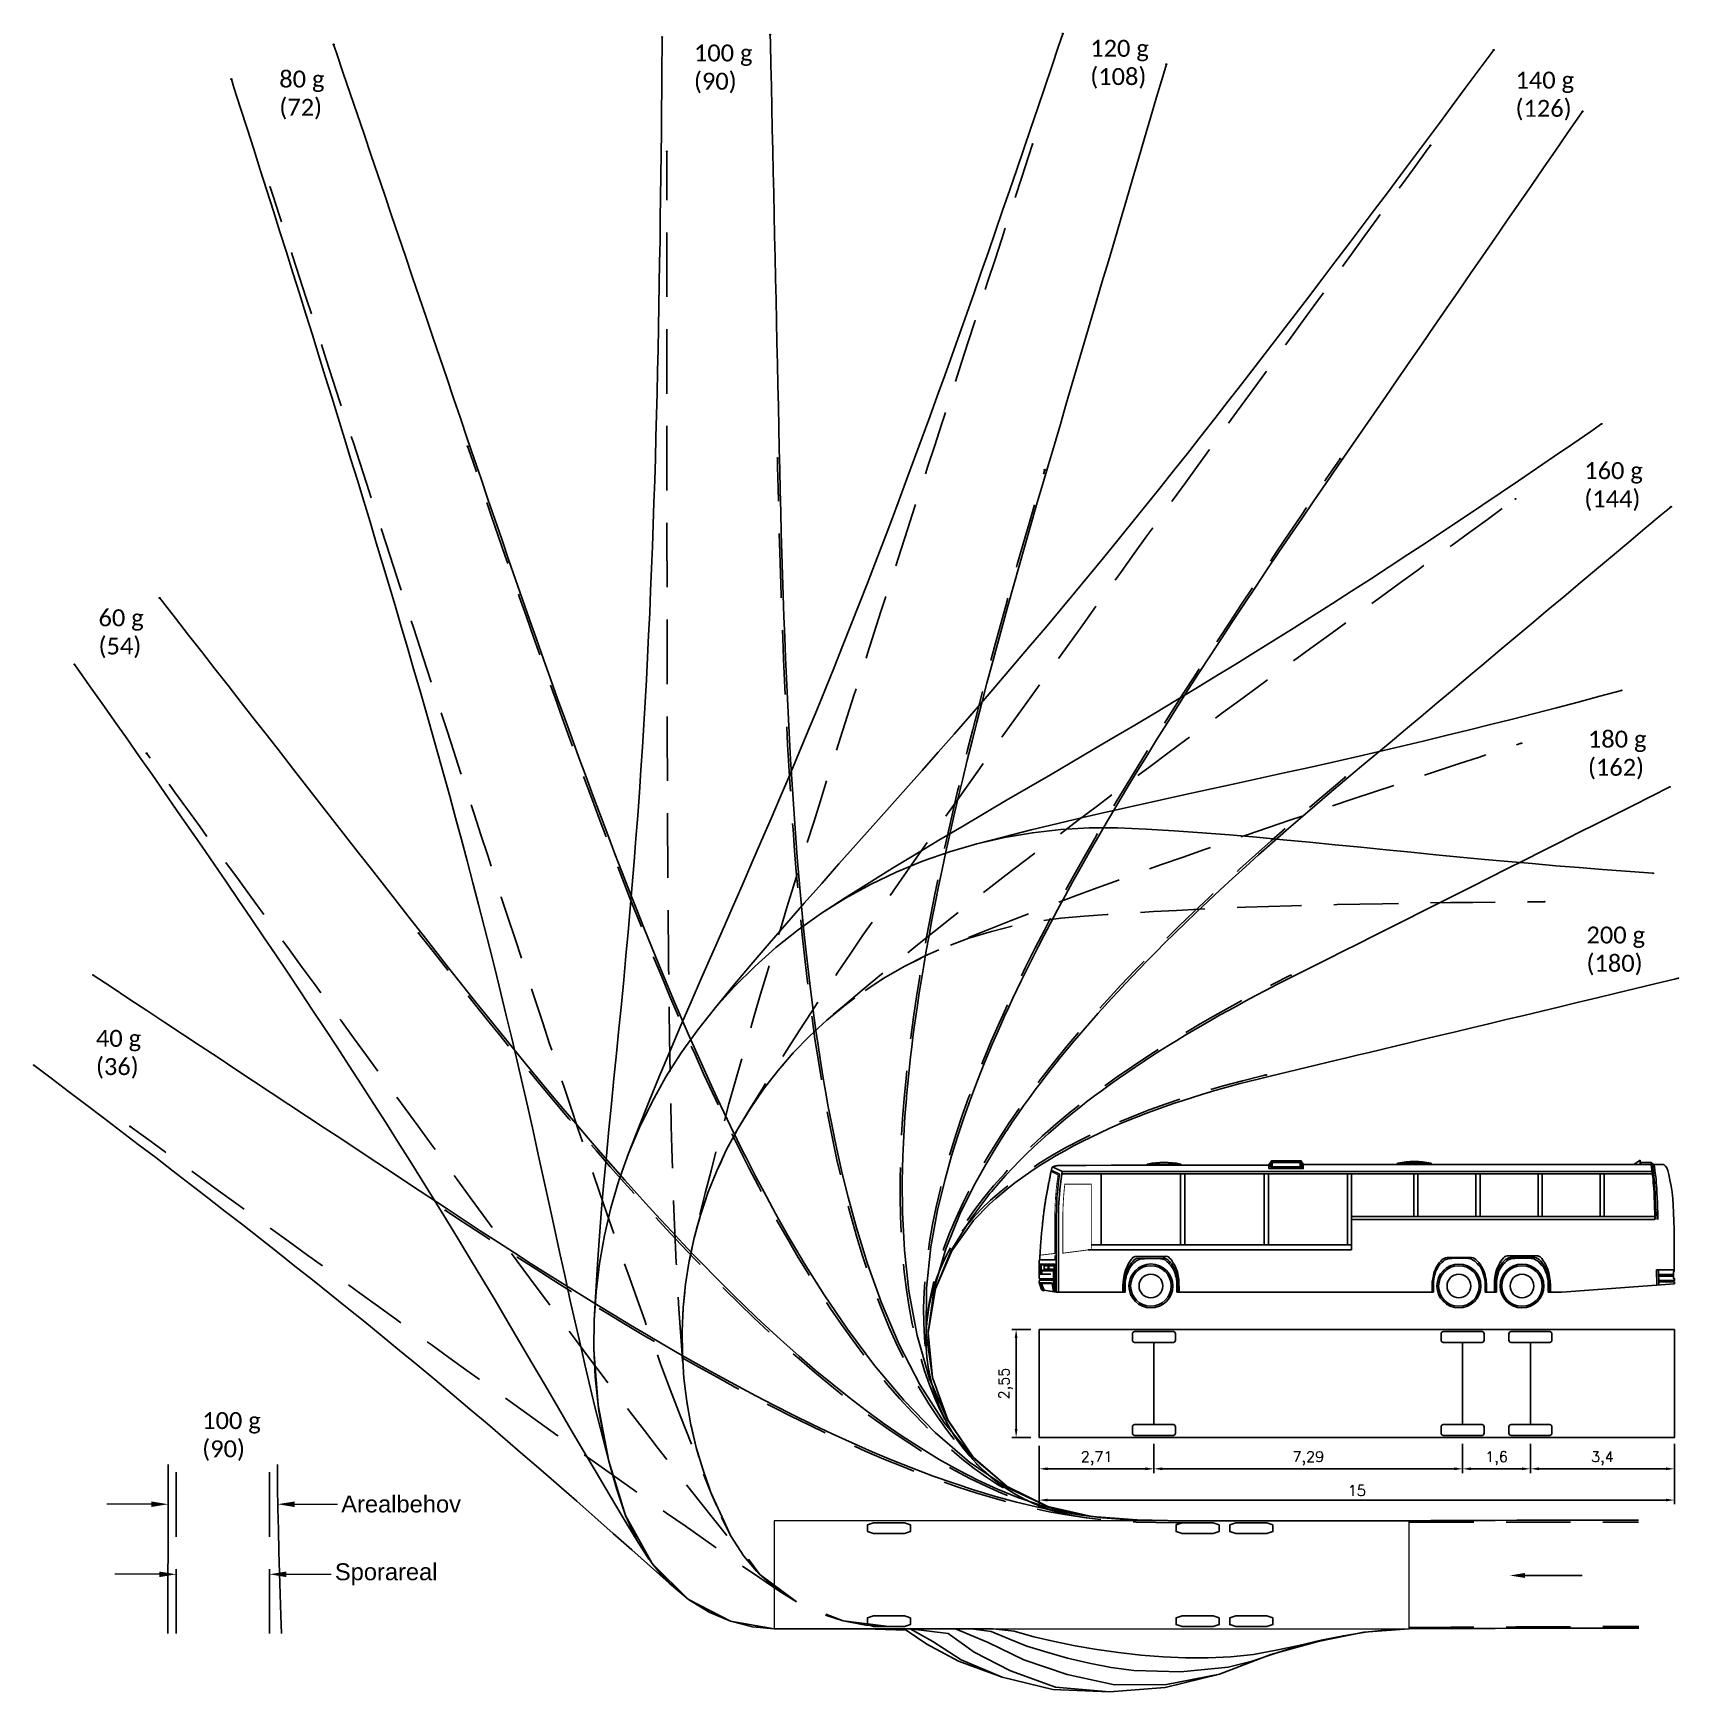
# Model space of a CAD drawing. Header units: millimetres. Extents: x -37.6 to 1.3, y -1.5 to 37.6.
import ezdxf
from ezdxf import colors
from ezdxf.entities.mleader import LeaderData, LeaderLine
from ezdxf.math import Vec2, Vec3

# ---------------------------------------------------------------- set-up
doc = ezdxf.new("R2010")
doc.units = ezdxf.units.MM
doc.linetypes.add('DASHEDX2', pattern=[1.5, 1, -0.5])
doc.layers.add('Tekst', color=4, linetype='Continuous')
doc.styles.add('BT standard', font='sanss___.ttf')
doc.styles.add('Legend', font='CALIBRI.TTF')
doc.styles.get("Standard").update_dxf_attribs({"font": 'romans'})
doc.dimstyles.new('ISO-25', dxfattribs={"dimtxt": 2.5, "dimasz": 2.5, "dimexe": 1.25, "dimexo": 0.625, "dimtad": 1, "dimtxsty": 'Standard', "dimcen": 2.5, "dimadec": 0, "dimazin": 0, "dimtfac": 1, "dimtmove": 0, "dimatfit": 3, "dimfxl": 1, "dimarcsym": 0})

# ---------------------------------------------------------------- blocks, each defined once
blk = doc.blocks.new('*U3467')
at = {"color": 2, "lineweight": 0}
blk.add_circle((0, 0), 0.0127, dxfattribs=at)
blk = doc.blocks.new('*U3468')
at = {"color": 2, "lineweight": 0}
blk.add_circle((0, 0), 0.0127, dxfattribs=at)
blk = doc.blocks.new('*U3469')
at = {"color": 1, "lineweight": 0}
blk.add_circle((0, 0), 0.0127, dxfattribs=at)
blk = doc.blocks.new('*U3470')
at = {"color": 1, "lineweight": 0}
blk.add_circle((0, 0), 0.0127, dxfattribs=at)
blk = doc.blocks.new('*U3471')
at = {"color": 2, "lineweight": 0}
blk.add_circle((0, 0), 0.0127, dxfattribs=at)
blk = doc.blocks.new('*U3472')
at = {"color": 2, "lineweight": 0}
blk.add_circle((0, 0), 0.0127, dxfattribs=at)
blk = doc.blocks.new('*U3473')
at = {"color": 1, "lineweight": 0}
blk.add_circle((0, 0), 0.0127, dxfattribs=at)
blk = doc.blocks.new('*U3474')
at = {"color": 1, "lineweight": 0}
blk.add_circle((0, 0), 0.0127, dxfattribs=at)
blk = doc.blocks.new('*U3475')
at = {"color": 2, "lineweight": 0}
blk.add_circle((0, 0), 0.0127, dxfattribs=at)
blk = doc.blocks.new('*U3476')
at = {"color": 2, "lineweight": 0}
blk.add_circle((0, 0), 0.0127, dxfattribs=at)
blk = doc.blocks.new('*U3477')
at = {"color": 1, "lineweight": 0}
blk.add_circle((0, 0), 0.0127, dxfattribs=at)
blk = doc.blocks.new('*U3478')
at = {"color": 1, "lineweight": 0}
blk.add_circle((0, 0), 0.0127, dxfattribs=at)
blk = doc.blocks.new('*U3479')
at = {"color": 2, "lineweight": 0}
blk.add_circle((0, 0), 0.0127, dxfattribs=at)
blk = doc.blocks.new('*U3480')
at = {"color": 2, "lineweight": 0}
blk.add_circle((0, 0), 0.0127, dxfattribs=at)
blk = doc.blocks.new('*U3481')
at = {"color": 1, "lineweight": 0}
blk.add_circle((0, 0), 0.0127, dxfattribs=at)
blk = doc.blocks.new('*U3482')
at = {"color": 1, "lineweight": 0}
blk.add_circle((0, 0), 0.0127, dxfattribs=at)
blk = doc.blocks.new('*U3483')
at = {"color": 2, "lineweight": 0}
blk.add_circle((0, 0), 0.0127, dxfattribs=at)
blk = doc.blocks.new('*U3484')
at = {"color": 2, "lineweight": 0}
blk.add_circle((0, 0), 0.0127, dxfattribs=at)
blk = doc.blocks.new('*U3485')
at = {"color": 1, "lineweight": 0}
blk.add_circle((0, 0), 0.0127, dxfattribs=at)
blk = doc.blocks.new('*U3486')
at = {"color": 1, "lineweight": 0}
blk.add_circle((0, 0), 0.0127, dxfattribs=at)
blk = doc.blocks.new('*U3487')
at = {"color": 2, "lineweight": 0}
blk.add_circle((0, 0), 0.0127, dxfattribs=at)
blk = doc.blocks.new('*U3488')
at = {"color": 2, "lineweight": 0}
blk.add_circle((0, 0), 0.0127, dxfattribs=at)
blk = doc.blocks.new('*U3489')
at = {"color": 1, "lineweight": 0}
blk.add_circle((0, 0), 0.0127, dxfattribs=at)
blk = doc.blocks.new('*U3490')
at = {"color": 1, "lineweight": 0}
blk.add_circle((0, 0), 0.0127, dxfattribs=at)
blk = doc.blocks.new('*U3491')
at = {"color": 2, "lineweight": 0}
blk.add_circle((0, 0), 0.0127, dxfattribs=at)
blk = doc.blocks.new('*U3492')
at = {"color": 2, "lineweight": 0}
blk.add_circle((0, 0), 0.0127, dxfattribs=at)
blk = doc.blocks.new('*U3493')
at = {"color": 1, "lineweight": 0}
blk.add_circle((0, 0), 0.0127, dxfattribs=at)
blk = doc.blocks.new('*U3494')
at = {"color": 1, "lineweight": 0}
blk.add_circle((0, 0), 0.0127, dxfattribs=at)
blk = doc.blocks.new('*U3495')
at = {"color": 2, "lineweight": 0}
blk.add_circle((0, 0), 0.0127, dxfattribs=at)
blk = doc.blocks.new('*U3496')
at = {"color": 2, "lineweight": 0}
blk.add_circle((0, 0), 0.0127, dxfattribs=at)
blk = doc.blocks.new('*U3497')
at = {"color": 1, "lineweight": 0}
blk.add_circle((0, 0), 0.0127, dxfattribs=at)
blk = doc.blocks.new('*U3498')
at = {"color": 1, "lineweight": 0}
blk.add_circle((0, 0), 0.0127, dxfattribs=at)
blk = doc.blocks.new('*U3499')
at = {"color": 2, "lineweight": 0}
blk.add_circle((0, 0), 0.0127, dxfattribs=at)
blk = doc.blocks.new('*U3500')
at = {"color": 2, "lineweight": 0}
blk.add_circle((0, 0), 0.0127, dxfattribs=at)
blk = doc.blocks.new('*U3501')
at = {"color": 1, "lineweight": 0}
blk.add_circle((0, 0), 0.0127, dxfattribs=at)
blk = doc.blocks.new('*U3502')
at = {"color": 1, "lineweight": 0}
blk.add_circle((0, 0), 0.0127, dxfattribs=at)
blk = doc.blocks.new('*D3459')
at = {"color": 0, "lineweight": -2, "transparency": 16777216}
for p, q in [((2.71, 1.327), (2.71, 0.638)), ((10, 1.327), (10, 0.638)), ((2.91, 0.738), (9.8, 0.738))]:
    blk.add_line(p, q, dxfattribs=at)
at = {"color": 0, "transparency": 16777216}
for points in [[(2.91, 0.772), (2.91, 0.705), (2.71, 0.738)], [(9.8, 0.772), (9.8, 0.705), (10, 0.738)]]:
    blk.add_solid(points, dxfattribs=at)
at = {"layer": 'Defpoints', "color": 0, "transparency": 16777216}
for p in [(2.71, 1.527), (10, 1.527), (10, 0.738)]:
    blk.add_point(p, dxfattribs=at)
at = {"color": 0, "transparency": 16777216, "insert": (6.355, 0.987), "char_height": 0.25, "attachment_point": 5}
blk.add_mtext('7,29', dxfattribs=at)
blk = doc.blocks.new('*D3460')
at = {"color": 0, "lineweight": -2, "transparency": 16777216}
for p, q in [((0, 1.277), (0, -0.1)), ((15, 1.277), (15, -0.1)), ((0.2, 0), (14.8, 0))]:
    blk.add_line(p, q, dxfattribs=at)
at = {"color": 0, "transparency": 16777216}
for points in [[(0.2, 0.033), (0.2, -0.033), (0, 0)], [(14.8, 0.033), (14.8, -0.033), (15, 0)]]:
    blk.add_solid(points, dxfattribs=at)
at = {"layer": 'Defpoints', "color": 0, "transparency": 16777216}
for p in [(0, 1.477), (15, 1.477), (15, 0)]:
    blk.add_point(p, dxfattribs=at)
at = {"color": 0, "transparency": 16777216, "insert": (7.5, 0.225), "char_height": 0.25, "attachment_point": 5}
blk.add_mtext('15', dxfattribs=at)
blk = doc.blocks.new('*D3461')
at = {"color": 0, "lineweight": -2, "transparency": 16777216}
for p, q in [((0, 1.277), (0, 0.638)), ((2.71, 1.327), (2.71, 0.638)), ((0.2, 0.738), (2.51, 0.738))]:
    blk.add_line(p, q, dxfattribs=at)
at = {"color": 0, "transparency": 16777216}
for points in [[(0.2, 0.772), (0.2, 0.705), (0, 0.738)], [(2.51, 0.772), (2.51, 0.705), (2.71, 0.738)]]:
    blk.add_solid(points, dxfattribs=at)
at = {"layer": 'Defpoints', "color": 0, "transparency": 16777216}
for p in [(0, 1.477), (2.71, 1.527), (2.71, 0.738)]:
    blk.add_point(p, dxfattribs=at)
at = {"color": 0, "transparency": 16777216, "insert": (1.355, 0.987), "char_height": 0.25, "attachment_point": 5}
blk.add_mtext('2,71', dxfattribs=at)
blk = doc.blocks.new('*D3462')
at = {"color": 0, "lineweight": -2, "transparency": 16777216}
for p, q in [((-0.2, 4.027), (-0.644, 4.027)), ((-0.544, 3.827), (-0.544, 1.677)), ((-0.2, 1.477), (-0.644, 1.477))]:
    blk.add_line(p, q, dxfattribs=at)
at = {"color": 0, "transparency": 16777216}
for points in [[(-0.577, 3.827), (-0.511, 3.827), (-0.544, 4.027)], [(-0.577, 1.677), (-0.511, 1.677), (-0.544, 1.477)]]:
    blk.add_solid(points, dxfattribs=at)
at = {"layer": 'Defpoints', "color": 0, "transparency": 16777216}
for p in [(0, 4.027), (-0.544, 1.477), (0, 1.477)]:
    blk.add_point(p, dxfattribs=at)
at = {"color": 0, "transparency": 16777216, "insert": (-0.793, 2.752), "char_height": 0.25, "attachment_point": 5, "rotation": 90}
blk.add_mtext('2,55', dxfattribs=at)
blk = doc.blocks.new('*D3463')
at = {"color": 0, "lineweight": -2, "transparency": 16777216}
for p, q in [((10, 1.327), (10, 0.638)), ((11.6, 1.327), (11.6, 0.638)), ((10.2, 0.738), (11.4, 0.738))]:
    blk.add_line(p, q, dxfattribs=at)
at = {"color": 0, "transparency": 16777216}
for points in [[(10.2, 0.772), (10.2, 0.705), (10, 0.738)], [(11.4, 0.772), (11.4, 0.705), (11.6, 0.738)]]:
    blk.add_solid(points, dxfattribs=at)
at = {"layer": 'Defpoints', "color": 0, "transparency": 16777216}
for p in [(10, 1.527), (11.6, 1.527), (11.6, 0.738)]:
    blk.add_point(p, dxfattribs=at)
at = {"color": 0, "transparency": 16777216, "insert": (10.8, 0.987), "char_height": 0.25, "attachment_point": 5}
blk.add_mtext('1,6', dxfattribs=at)
blk = doc.blocks.new('*D3464')
at = {"color": 0, "lineweight": -2, "transparency": 16777216}
for p, q in [((11.6, 1.327), (11.6, 0.638)), ((15, 1.327), (15, 0.638)), ((11.8, 0.738), (14.8, 0.738))]:
    blk.add_line(p, q, dxfattribs=at)
at = {"color": 0, "transparency": 16777216}
for points in [[(11.8, 0.772), (11.8, 0.705), (11.6, 0.738)], [(14.8, 0.772), (14.8, 0.705), (15, 0.738)]]:
    blk.add_solid(points, dxfattribs=at)
at = {"layer": 'Defpoints', "color": 0, "transparency": 16777216}
for p in [(11.6, 1.527), (15, 1.527), (15, 0.738)]:
    blk.add_point(p, dxfattribs=at)
at = {"color": 0, "transparency": 16777216, "insert": (13.3, 0.987), "char_height": 0.25, "attachment_point": 5}
blk.add_mtext('3,4', dxfattribs=at)
blk = doc.blocks.new('A$C4DEB47D7')
for p, q in [((12.099, 7.701), (11.239, 7.701)), ((15, 5.108), (12.339, 4.909)), ((0, 4.027), (0, 1.477)), ((2.202, 3.927), (2.202, 3.773)), ((3.168, 3.977), (2.252, 3.977)), ((3.218, 3.927), (3.218, 3.773)), ((9.228, 4.027), (8.212, 4.027)), ((9.492, 3.927), (9.492, 3.773)), ((10.458, 3.977), (9.542, 3.977)), ((10.508, 3.927), (10.508, 3.773)), ((11.092, 3.927), (11.092, 3.773)), ((12.058, 3.977), (11.142, 3.977)), ((12.108, 3.927), (12.108, 3.773)), ((3.168, 3.723), (2.252, 3.723)), ((2.71, 3.723), (2.71, 1.781)), ((10.458, 3.723), (9.542, 3.723)), ((10, 3.723), (10, 1.781)), ((12.058, 3.723), (11.142, 3.723)), ((11.6, 3.723), (11.6, 1.781)), ((2.202, 1.731), (2.202, 1.577)), ((3.168, 1.781), (2.252, 1.781)), ((3.218, 1.731), (3.218, 1.577)), ((9.492, 1.731), (9.492, 1.577)), ((10.458, 1.781), (9.542, 1.781)), ((10.508, 1.731), (10.508, 1.577)), ((11.092, 1.731), (11.092, 1.577)), ((12.058, 1.781), (11.142, 1.781)), ((12.108, 1.731), (12.108, 1.577)), ((3.168, 1.527), (2.252, 1.527)), ((10.458, 1.527), (9.542, 1.527)), ((12.058, 1.527), (11.142, 1.527))]:
    blk.add_line(p, q)
at = {"linetype": 'Continuous'}
for points in [[(5.425, 7.906), (3.802, 7.906), (2.58, 7.905), (1.701, 7.905), (1.109, 7.904), (0.746, 7.903), (0.555, 7.902), (0.479, 7.901), (0.461, 7.9), (0.453, 7.899), (0.446, 7.898), (0.44, 7.897), (0.434, 7.897), (0.428, 7.896), (0.422, 7.895), (0.417, 7.894), (0.412, 7.893), (0.407, 7.892), (0.402, 7.891), (0.397, 7.89), (0.392, 7.889), (0.387, 7.889), (0.382, 7.888), (0.377, 7.887), (0.373, 7.886), (0.368, 7.885), (0.364, 7.883), (0.359, 7.882), (0.355, 7.881), (0.351, 7.88), (0.348, 7.879), (0.344, 7.878), (0.34, 7.877), (0.337, 7.876), (0.334, 7.875), (0.331, 7.874), (0.328, 7.873), (0.325, 7.872), (0.323, 7.871), (0.32, 7.87), (0.317, 7.868), (0.315, 7.866), (0.312, 7.864), (0.31, 7.861), (0.307, 7.857), (0.304, 7.852), (0.302, 7.845), (0.299, 7.836), (0.295, 7.824), (0.292, 7.811), (0.288, 7.794), (0.284, 7.776), (0.28, 7.756), (0.275, 7.734), (0.271, 7.711), (0.266, 7.686), (0.261, 7.661), (0.256, 7.635), (0.251, 7.608), (0.245, 7.582), (0.24, 7.555), (0.235, 7.528), (0.23, 7.501), (0.224, 7.476), (0.219, 7.45), (0.214, 7.426), (0.21, 7.403), (0.205, 7.38), (0.201, 7.358), (0.197, 7.336), (0.193, 7.315), (0.189, 7.294), (0.185, 7.274), (0.182, 7.254), (0.178, 7.233), (0.175, 7.213), (0.171, 7.193), (0.168, 7.173), (0.164, 7.152), (0.161, 7.132), (0.157, 7.111), (0.153, 7.09), (0.15, 7.068), (0.146, 7.047), (0.142, 7.025), (0.139, 7.003), (0.135, 6.981), (0.131, 6.959), (0.128, 6.936), (0.125, 6.914), (0.122, 6.892), (0.118, 6.869), (0.116, 6.846), (0.113, 6.822), (0.11, 6.798), (0.107, 6.773), (0.104, 6.747), (0.101, 6.72), (0.098, 6.693), (0.095, 6.664), (0.091, 6.635), (0.088, 6.605), (0.085, 6.574), (0.082, 6.543), (0.078, 6.512), (0.075, 6.48), (0.071, 6.448), (0.068, 6.416), (0.065, 6.385), (0.062, 6.353), (0.058, 6.322), (0.056, 6.292), (0.053, 6.263), (0.05, 6.234), (0.048, 6.206), (0.046, 6.179), (0.044, 6.151), (0.042, 6.124), (0.04, 6.095), (0.037, 6.066), (0.035, 6.036), (0.033, 6.004), (0.031, 5.972), (0.029, 5.939), (0.027, 5.906), (0.024, 5.873), (0.022, 5.842), (0.021, 5.813), (0.019, 5.785)], [(0.542, 7.755), (0.313, 7.865)], [(5.465, 7.959), (5.451, 7.906), (5.462, 7.873), (5.486, 7.847)], [(5.486, 8.007), (5.486, 7.847), (6.189, 7.847)], [(6.189, 8.007), (6.189, 7.847)], [(6.201, 7.963), (6.215, 7.906), (6.212, 7.872), (6.189, 7.847)], [(9.452, 7.926), (6.234, 7.926)], [(14.525, 7.926), (9.452, 7.926)], [(14.19, 7.926), (14.19, 8.026), (14.039, 7.926)], [(14.507, 7.926), (14.452, 7.974), (14.202, 7.974), (14.202, 7.926)], [(14.452, 7.974), (14.452, 7.926)], [(14.537, 6.623), (14.541, 6.785), (14.53, 6.896), (14.528, 7.017), (14.522, 7.141), (14.519, 7.249), (14.513, 7.358), (14.501, 7.486), (14.499, 7.574), (14.488, 7.626), (14.479, 7.715), (14.469, 7.789), (14.455, 7.918)], [(14.563, 6.623), (14.567, 6.786), (14.556, 6.898), (14.555, 7.017), (14.548, 7.142), (14.545, 7.25), (14.54, 7.36), (14.527, 7.487), (14.525, 7.577), (14.514, 7.63), (14.505, 7.718), (14.495, 7.792), (14.481, 7.921)], [(15, 5.108), (14.999, 5.153), (14.651, 5.151), (14.651, 5.189), (15.004, 5.188), (15.005, 5.231), (14.977, 5.234), (14.977, 5.397), (14.998, 5.402), (14.997, 5.468), (14.993, 6.401), (14.987, 6.58), (14.981, 6.791), (14.975, 6.96), (14.96, 7.115), (14.946, 7.272), (14.925, 7.41), (14.896, 7.564), (14.869, 7.684), (14.847, 7.784), (14.821, 7.844), (14.79, 7.885), (14.757, 7.915), (14.733, 7.924), (14.696, 7.924), (14.506, 7.926)], [(14.607, 6.623), (14.611, 6.787), (14.599, 6.9), (14.598, 7.019), (14.592, 7.144), (14.588, 7.251), (14.583, 7.363), (14.571, 7.49), (14.569, 7.582), (14.558, 7.636), (14.549, 7.723), (14.539, 7.798), (14.525, 7.926)], [(0.405, 4.909), (0.403, 6.602), (0.404, 6.728), (0.407, 6.826), (0.409, 6.917), (0.415, 7.019), (0.42, 7.127), (0.428, 7.221), (0.437, 7.328), (0.451, 7.464), (0.483, 7.695), (0.295, 7.786)], [(0.454, 5.907), (0.454, 6.602), (0.454, 6.727), (0.457, 6.824), (0.46, 6.915), (0.466, 7.017), (0.471, 7.124), (0.478, 7.217), (0.487, 7.323), (0.501, 7.458), (0.542, 7.755)], [(0.534, 7.701), (11.239, 7.701)], [(0.542, 7.755), (14.474, 7.755)], [(1.464, 6.03), (1.464, 7.701)], [(3.341, 6.03), (3.341, 7.701)], [(3.44, 6.03), (3.44, 7.701)], [(5.309, 6.03), (5.309, 7.701)], [(5.416, 6.03), (5.416, 7.701)], [(7.281, 6.03), (7.281, 7.701)], [(7.379, 5.908), (7.379, 7.701)], [(8.846, 6.699), (8.846, 7.701)], [(8.944, 6.699), (8.944, 7.701)], [(10.313, 6.699), (10.313, 7.701)], [(10.411, 6.699), (10.411, 7.701)], [(11.78, 6.699), (11.78, 7.701)], [(11.878, 6.699), (11.878, 7.701)], [(12.099, 7.701), (14.481, 7.701)], [(13.247, 6.699), (13.247, 7.701)], [(13.345, 6.699), (13.345, 7.701)], [(7.379, 6.699), (14.539, 6.699)], [(7.379, 6.623), (14.537, 6.623)], [(0.454, 4.909), (0.454, 5.908)], [(1.153, 5.908), (7.379, 5.908)], [(1.232, 6.03), (7.379, 6.03)], [(0.019, 5.785), (0.013, 5.672)], [(0.116, 5.557), (0.116, 5.427)], [(1.978, 4.909), (1.978, 5.055), (1.984, 5.152), (2, 5.261), (2.015, 5.351), (2.038, 5.427), (2.075, 5.513), (2.107, 5.584), (2.141, 5.634), (2.179, 5.688), (2.192, 5.708), (2.21, 5.727), (2.267, 5.752), (2.993, 5.763), (3.026, 5.754), (3.054, 5.741), (3.079, 5.715), (3.113, 5.678), (3.142, 5.641), (3.165, 5.597), (3.193, 5.552), (3.217, 5.509), (3.236, 5.461), (3.258, 5.403), (3.273, 5.35), (3.283, 5.296), (3.292, 5.257), (3.296, 5.21), (3.3, 5.149), (3.301, 5.085), (3.303, 5.027), (3.304, 4.909)], [(2.033, 4.909), (2.03, 5.071), (2.031, 5.147), (2.042, 5.21), (2.052, 5.266), (2.065, 5.313), (2.082, 5.359), (2.108, 5.421), (2.139, 5.482), (2.174, 5.529), (2.213, 5.575), (2.264, 5.625), (2.309, 5.655), (2.364, 5.681), (2.427, 5.693), (2.487, 5.698), (2.551, 5.703), (2.606, 5.707), (2.692, 5.707), (2.754, 5.707), (2.81, 5.701), (2.863, 5.697), (2.92, 5.686), (2.972, 5.669), (3.012, 5.637), (3.046, 5.609), (3.07, 5.58), (3.099, 5.548), (3.125, 5.519), (3.154, 5.471), (3.176, 5.432), (3.199, 5.389), (3.211, 5.352), (3.223, 5.305), (3.234, 5.263), (3.245, 5.215), (3.248, 5.156), (3.251, 4.909)], [(10.531, 4.909), (10.533, 5.087), (10.531, 5.163), (10.519, 5.226), (10.508, 5.282), (10.494, 5.328), (10.476, 5.374), (10.45, 5.436), (10.418, 5.496), (10.383, 5.543), (10.343, 5.589), (10.291, 5.638), (10.246, 5.668), (10.191, 5.693), (10.128, 5.704), (10.067, 5.709), (10.004, 5.712), (9.948, 5.716), (9.862, 5.715), (9.801, 5.714), (9.745, 5.707), (9.691, 5.703), (9.635, 5.691), (9.583, 5.673), (9.544, 5.641), (9.51, 5.613), (9.486, 5.583), (9.457, 5.551), (9.432, 5.522), (9.403, 5.473), (9.382, 5.433), (9.36, 5.39), (9.348, 5.353), (9.336, 5.306), (9.326, 5.263), (9.316, 5.216), (9.313, 5.157), (9.313, 4.909)], [(12.077, 4.909), (12.074, 5.072), (12.067, 5.168), (12.05, 5.278), (12.034, 5.368), (12.01, 5.443), (11.972, 5.529), (11.939, 5.599), (11.904, 5.649), (11.866, 5.702), (11.852, 5.722), (11.834, 5.741), (11.777, 5.765), (11.051, 5.767), (11.018, 5.757), (10.99, 5.744), (10.965, 5.718), (10.932, 5.681), (10.903, 5.643), (10.881, 5.599), (10.853, 5.554), (10.83, 5.51), (10.811, 5.462), (10.79, 5.404), (10.776, 5.35), (10.767, 5.296), (10.758, 5.257), (10.754, 5.211), (10.752, 5.149), (10.752, 5.086), (10.75, 5.027), (10.75, 4.909)], [(12.021, 4.909), (12.023, 5.087), (12.021, 5.163), (12.009, 5.226), (11.998, 5.282), (11.984, 5.328), (11.966, 5.374), (11.94, 5.436), (11.908, 5.496), (11.873, 5.543), (11.833, 5.589), (11.781, 5.638), (11.736, 5.668), (11.681, 5.693), (11.618, 5.704), (11.557, 5.709), (11.494, 5.712), (11.438, 5.716), (11.352, 5.715), (11.291, 5.714), (11.235, 5.707), (11.181, 5.703), (11.125, 5.691), (11.073, 5.673), (11.034, 5.641), (11, 5.613), (10.976, 5.583), (10.947, 5.551), (10.922, 5.522), (10.893, 5.473), (10.872, 5.433), (10.85, 5.39), (10.838, 5.353), (10.826, 5.306), (10.816, 5.263), (10.806, 5.216), (10.803, 5.157), (10.803, 4.909)], [(0.008, 5.115), (0.053, 4.972), (0.069, 4.967), (0.071, 5.094), (0.058, 5.088), (0.069, 4.967), (0.078, 4.949), (0.111, 4.943), (0.119, 4.958), (0.082, 5.053)], [(0.013, 5.222), (0.013, 5.189)], [(0.339, 4.92), (0.339, 5.412)], [(0.351, 4.918), (0.351, 5.412)], [(0.364, 4.916), (0.364, 5.412)], [(0.379, 4.914), (0.379, 5.412)], [(14.997, 5.44), (14.577, 5.439)], [(14.577, 5.439), (14.582, 5.077)], [(14.627, 5.439), (14.633, 5.081)], [(0.119, 4.958), (0.405, 4.909), (2.033, 4.909)], [(3.251, 4.909), (9.314, 4.909)], [(10.531, 4.909), (10.712, 4.909)], [(10.662, 4.909), (10.803, 4.909)], [(12.021, 4.909), (12.339, 4.909)]]:
    blk.add_lwpolyline(points, dxfattribs=at)
for points in [[(3.349, 7.905), (3.349, 7.925, 0.414214), (3.339, 7.935), (2.561, 7.935, 0.414214), (2.551, 7.925), (2.551, 7.905)], [(2.561, 7.935, -0.10736), (3.34, 7.935, -0.10736)], [(9.257, 7.926), (9.257, 7.946, 0.414214), (9.247, 7.956), (8.469, 7.956, 0.414214), (8.459, 7.946), (8.459, 7.926)], [(8.469, 7.956, -0.10736), (9.248, 7.956, -0.10736)], [(0.379, 5.772), (0.379, 5.692, -0.414214), (0.359, 5.672), (0.016, 5.672, 0.414214), (0, 5.656), (0, 5.572), (0.359, 5.572, -0.414214), (0.379, 5.552), (0.379, 5.412), (0.06, 5.412)], [(0.06, 5.345), (0, 5.345), (0, 5.557), (0.344, 5.557, -0.414214), (0.364, 5.537), (0.364, 5.427), (0.06, 5.427), (0.06, 5.332)], [(0.116, 5.53), (0.2, 5.53, -0.414214), (0.216, 5.514), (0.216, 5.466, -0.414214), (0.2, 5.45), (0.116, 5.45)], [(1.997, 4.909), (1.998, 5.044), (2.002, 5.092), (2.005, 5.137), (2.008, 5.181), (2.02, 5.238), (2.028, 5.297), (2.042, 5.347), (2.062, 5.402), (2.082, 5.446), (2.113, 5.501), (2.137, 5.543), (2.176, 5.598), (2.21, 5.637), (2.24, 5.669), (2.279, 5.694, -0.142638), (2.343, 5.714), (2.924, 5.721, -0.14119), (2.988, 5.704), (3.036, 5.674), (3.074, 5.637), (3.104, 5.603), (3.132, 5.569), (3.159, 5.529), (3.18, 5.492), (3.2, 5.454), (3.219, 5.407), (3.239, 5.356), (3.251, 5.312), (3.26, 5.267), (3.269, 5.223), (3.275, 5.189), (3.28, 5.153), (3.283, 4.909)], [(10.567, 4.909), (10.565, 5.061), (10.56, 5.109), (10.557, 5.154), (10.553, 5.198), (10.54, 5.254), (10.531, 5.313), (10.516, 5.363), (10.497, 5.417), (10.476, 5.461), (10.444, 5.516), (10.419, 5.558), (10.38, 5.613), (10.345, 5.651), (10.314, 5.683), (10.276, 5.707, 0.142638), (10.211, 5.726), (9.631, 5.726, 0.14119), (9.567, 5.708), (9.519, 5.677), (9.481, 5.64), (9.452, 5.606), (9.424, 5.571), (9.398, 5.531), (9.377, 5.493), (9.358, 5.455), (9.339, 5.408), (9.32, 5.357), (9.308, 5.312), (9.3, 5.267), (9.292, 5.223), (9.286, 5.189), (9.281, 5.153), (9.281, 4.909)], [(12.057, 4.909), (12.055, 5.061), (12.05, 5.109), (12.047, 5.154), (12.043, 5.198), (12.03, 5.254), (12.021, 5.313), (12.006, 5.363), (11.987, 5.417), (11.966, 5.461), (11.934, 5.516), (11.909, 5.558), (11.87, 5.613), (11.835, 5.651), (11.804, 5.683), (11.766, 5.707, 0.142638), (11.701, 5.726), (11.121, 5.726, 0.14119), (11.057, 5.708), (11.009, 5.677), (10.971, 5.64), (10.942, 5.606), (10.914, 5.571), (10.888, 5.531), (10.867, 5.493), (10.848, 5.455), (10.829, 5.408), (10.81, 5.357), (10.798, 5.312), (10.79, 5.267), (10.782, 5.223), (10.776, 5.189), (10.771, 5.153), (10.771, 4.909)], [(0.276, 5.332), (0, 5.332), (0, 5.242, 0.414214), (0.02, 5.222), (0.339, 5.222)], [(0.302, 5.115), (0.008, 5.115), (0, 5.129), (0, 5.169, -0.414214), (0.02, 5.189), (0.339, 5.189)], [(0, 5.129), (0.283, 5.129, -0.359834), (0.303, 5.113), (0.339, 4.92)]]:
    blk.add_lwpolyline(points, format="xyb", dxfattribs=at)
for points in [[(5.424, 7.928), (5.443, 7.959), (5.465, 7.959), (5.486, 8.007), (6.189, 8.007), (6.201, 7.963), (6.219, 7.962), (6.234, 7.926), (6.234, 7.828), (5.425, 7.827)], [(6.163, 7.971), (6.163, 7.871), (5.505, 7.871), (5.505, 7.971)], [(14.963, 5.288), (14.649, 5.288), (14.649, 5.323), (14.962, 5.323)]]:
    blk.add_lwpolyline(points, close=True, dxfattribs=at)
at = {"linetype": 'Continuous', "const_width": 0.02}
blk.add_lwpolyline([(0.281, 7.756), (0.445, 7.677), (0.417, 7.468), (0.402, 7.331), (0.393, 7.224), (0.385, 7.129), (0.38, 7.021), (0.374, 6.919), (0.372, 6.827), (0.369, 6.729), (0.368, 6.602), (0.369, 5.824), (0.008, 5.781)], dxfattribs=at)
blk.add_lwpolyline([(0.558, 5.829), (1.232, 5.918), (1.232, 7.459), (0.606, 7.459), (0.604, 7.446), (0.59, 7.313), (0.581, 7.208), (0.574, 7.117), (0.569, 7.011), (0.563, 6.911), (0.561, 6.821), (0.558, 6.725), (0.557, 6.602)], close=True, dxfattribs=at)
at = {"linetype": 'Continuous'}
for points in [[(0.04, 5.535), (0.028, 5.535, 0.408459), (0.02, 5.527), (0.019, 5.377, 0.419828), (0.028, 5.369), (0.041, 5.369, 0.412935), (0.049, 5.377), (0.049, 5.527, 0.415657)], [(0.351, 5.516), (0.351, 5.468, -0.414214), (0.335, 5.452), (0.247, 5.452, -0.414214), (0.231, 5.468), (0.231, 5.516, -0.414214), (0.247, 5.532), (0.335, 5.532, -0.414214)]]:
    blk.add_lwpolyline(points, format="xyb", close=True, dxfattribs=at)
blk.add_lwpolyline([(0, 4.027), (15, 4.027), (15, 1.477), (0, 1.477)], close=True)
for centre, radius in [((2.638, 5.056), 0.519), ((2.638, 5.056), 0.479), ((9.911, 5.055), 0.519), ((9.911, 5.055), 0.479), ((11.401, 5.055), 0.519), ((11.401, 5.055), 0.479), ((2.638, 5.056), 0.28), ((9.911, 5.055), 0.28), ((11.401, 5.055), 0.28)]:
    blk.add_circle(centre, radius, dxfattribs=at)
for centre, start, end in [((2.252, 3.927), 90, 180), ((3.168, 3.927), 0, 90), ((9.542, 3.927), 90, 180), ((10.458, 3.927), 0, 90), ((11.142, 3.927), 90, 180), ((12.058, 3.927), 0, 90), ((2.252, 3.773), 180, 270), ((3.168, 3.773), 270, 0), ((9.542, 3.773), 180, 270), ((10.458, 3.773), 270, 0), ((11.142, 3.773), 180, 270), ((12.058, 3.773), 270, 0), ((2.252, 1.731), 90, 180), ((2.252, 1.577), 180, 270), ((3.168, 1.731), 0, 90), ((3.168, 1.577), 270, 0), ((9.542, 1.731), 90, 180), ((9.542, 1.577), 180, 270), ((10.458, 1.731), 0, 90), ((10.458, 1.577), 270, 0), ((11.142, 1.731), 90, 180), ((11.142, 1.577), 180, 270), ((12.058, 1.731), 0, 90), ((12.058, 1.577), 270, 0)]:
    blk.add_arc(centre, 0.05, start, end)
dim = blk.add_linear_dim(base=(-0.544, 1.477), p1=(0, 4.027), p2=(0, 1.477), angle=270, dimstyle='ISO-25', override={"dimtxt": 0.25, "dimasz": 0.2, "dimexe": 0.1, "dimexo": 0.2, "dimgap": 0.1})
dim.commit()
dim.dimension.update_dxf_attribs({"geometry": '*D3462', "text_midpoint": (-0.793, 2.752)})
for base, p1, p2, picture, middle in [((2.71, 0.738), (0, 1.477), (2.71, 1.527), '*D3461', (1.355, 0.987)), ((15, 0), (0, 1.477), (15, 1.477), '*D3460', (7.5, 0.225)), ((10, 0.738), (2.71, 1.527), (10, 1.527), '*D3459', (6.355, 0.987)), ((11.6, 0.738), (10, 1.527), (11.6, 1.527), '*D3463', (10.8, 0.987)), ((15, 0.738), (11.6, 1.527), (15, 1.527), '*D3464', (13.3, 0.987))]:
    dim = blk.add_linear_dim(base=base, p1=p1, p2=p2, dimstyle='ISO-25', override={"dimtxt": 0.25, "dimasz": 0.2, "dimexe": 0.1, "dimexo": 0.2, "dimgap": 0.1})
    dim.commit()
    dim.dimension.update_dxf_attribs({"geometry": picture, "text_midpoint": middle})
blk = doc.blocks.new('signatur')
at = {"color": 1, "linetype": 'Continuous', "ltscale": 1.524, "flags": 128}
for points in [[(875.573, 75.73), (875.575, 76.108), (875.577, 76.618), (875.579, 77.128), (875.58, 77.638), (875.582, 78.147), (875.583, 78.657), (875.584, 79.166), (875.585, 79.675), (875.585, 79.721)], [(878.256, 75.73), (878.244, 76.155), (878.23, 76.66), (878.215, 77.166), (878.2, 77.672), (878.186, 78.178), (878.171, 78.684), (878.164, 79.191), (878.162, 79.698), (878.162, 79.721)]]:
    blk.add_lwpolyline(points, dxfattribs=at)
at = {"color": 2, "linetype": 'DASHEDX2', "ltscale": 1.524, "flags": 128}
for points in [[(875.773, 75.73), (875.773, 75.732), (875.773, 76.241), (875.773, 76.751), (875.773, 77.26), (875.773, 77.766), (875.773, 78.275), (875.773, 78.784), (875.773, 79.293), (875.773, 79.721)], [(877.974, 75.73), (877.974, 75.732), (877.974, 76.241), (877.974, 76.751), (877.974, 77.26), (877.974, 77.766), (877.974, 78.275), (877.974, 78.784), (877.974, 79.293), (877.974, 79.721)]]:
    blk.add_lwpolyline(points, dxfattribs=at)
at = {"layer": 'Tekst', "insert": (876.387, 80.96), "char_height": 0.4, "attachment_point": 1, "style": 'Legend'}
blk.add_mtext_dynamic_manual_height_columns('100 g \\P(90)', width=2.42155, gutter_width=12.5, heights=[0], dxfattribs=at)
ml = blk.add_multileader_mtext('Standard')
ml.set_content('', color=256)
ml.set_leader_properties(lineweight=9)
ml.build(insert=Vec2(0, 0))
ml.multileader.update_dxf_attribs({"text_right_attachment_type": 6, "dogleg_length": 0.1, "arrow_head_size": 0.4})
ctx = ml.context
ctx.base_point, ctx.char_height, ctx.arrow_head_size, ctx.landing_gap_size, ctx.plane_origin = Vec3(874.047, 79.085), 0.6, 0.4, 0.09, Vec3(875.584, 78.785)
ctx.right_attachment, ctx.text_align_type = 6, 2
notes = []
notes.append((ctx, [(0, (1, 1, 0), (874.327, 78.785), (-1, 0), 0.1, [(0, [(875.584, 78.785)], 0, [])])]))
ctx.mtext.insert, ctx.mtext.alignment, ctx.mtext.flow_direction = Vec3(874.137, 79.385), 3, 5
ml = blk.add_multileader_mtext('Standard')
ml.set_content('Arealbehov', color=256, style='BT standard')
ml.set_leader_properties(lineweight=9)
ml.build(insert=Vec2(0, 0))
ml.multileader.update_dxf_attribs({"text_right_attachment_type": 6, "dogleg_length": 0.1, "arrow_head_size": 0.4})
ctx = ml.context
ctx.base_point, ctx.char_height, ctx.arrow_head_size, ctx.landing_gap_size, ctx.plane_origin = Vec3(879.581, 78.784), 0.4, 0.4, 0.09, Vec3(878.124, 78.784)
ctx.right_attachment = 6
notes.append((ctx, [(0, (1, 1, 0), (879.526, 78.784), (1, 0), 0.0548, [(0, [(878.169, 78.785)], 0, [])])]))
ctx.mtext.insert, ctx.mtext.flow_direction = Vec3(879.671, 78.991), 5
ml = blk.add_multileader_mtext('Standard')
ml.set_content('', color=256)
ml.set_leader_properties(lineweight=9)
ml.build(insert=Vec2(0, 0))
ml.multileader.update_dxf_attribs({"text_right_attachment_type": 6, "dogleg_length": 0.1, "arrow_head_size": 0.4})
ctx = ml.context
ctx.base_point, ctx.char_height, ctx.arrow_head_size, ctx.landing_gap_size, ctx.plane_origin = Vec3(874.237, 77.43), 0.6, 0.4, 0.09, Vec3(875.773, 77.13)
ctx.right_attachment, ctx.text_align_type = 6, 2
notes.append((ctx, [(0, (1, 1, 0), (874.517, 77.13), (-1, 0), 0.1, [(0, [(875.773, 77.13)], 0, [])])]))
ctx.mtext.insert, ctx.mtext.alignment, ctx.mtext.flow_direction = Vec3(874.327, 77.73), 3, 5
ml = blk.add_multileader_mtext('Standard')
ml.set_content('Sporareal', color=256, style='BT standard')
ml.set_leader_properties(lineweight=9)
ml.build(insert=Vec2(0, 0))
ml.multileader.update_dxf_attribs({"text_right_attachment_type": 6, "dogleg_length": 0.1, "arrow_head_size": 0.4})
ctx = ml.context
ctx.base_point, ctx.char_height, ctx.arrow_head_size, ctx.landing_gap_size, ctx.plane_origin = Vec3(879.431, 77.13), 0.4, 0.4, 0.09, Vec3(877.929, 77.13)
ctx.right_attachment = 6
notes.append((ctx, [(0, (1, 1, 0), (879.331, 77.13), (1, 0), 0.1, [(0, [(877.974, 77.13)], 0, [])])]))
ctx.mtext.insert, ctx.mtext.flow_direction = Vec3(879.521, 77.39), 5
for ctx, leaders in notes:
    for number, flags, end, landing, length, lines in leaders:
        leader = LeaderData()
        leader.index, (leader.has_last_leader_line, leader.has_dogleg_vector, leader.attachment_direction) = number, flags
        leader.last_leader_point, leader.dogleg_vector, leader.dogleg_length = Vec3(end), Vec3(landing), length
        for number, points, colour, breaks in lines:
            line = LeaderLine()
            line.index, line.vertices, line.color, line.breaks = number, Vec3.list(points), colors.encode_raw_color(colour), breaks
            leader.lines.append(line)
        ctx.leaders.append(leader)
blk = doc.blocks.new('BUS 15 B')
at = {"color": 1, "linetype": 'Continuous', "ltscale": 1.524, "flags": 128}
for points in [[(-24.323, 6.432), (-24.327, 6.566), (-24.321, 7.238), (-24.278, 7.908), (-24.198, 8.575), (-24.08, 9.237), (-23.926, 9.891), (-23.736, 10.535), (-23.511, 11.168), (-23.268, 11.791), (-23.023, 12.403), (-22.776, 13.004), (-22.528, 13.596), (-22.28, 14.178), (-22.032, 14.751), (-21.787, 15.316), (-21.543, 15.873), (-21.302, 16.423), (-21.064, 16.966), (-20.828, 17.503), (-20.596, 18.034), (-20.367, 18.561), (-20.142, 19.083), (-19.92, 19.601), (-19.702, 20.116), (-19.486, 20.627), (-19.274, 21.136), (-19.065, 21.642), (-18.859, 22.145), (-18.656, 22.647), (-18.456, 23.147), (-18.258, 23.645), (-18.062, 24.141), (-17.869, 24.637), (-17.679, 25.131), (-17.49, 25.624), (-17.303, 26.117), (-17.119, 26.608), (-16.936, 27.099), (-16.754, 27.589), (-16.575, 28.078), (-16.396, 28.568), (-16.219, 29.056), (-16.044, 29.544), (-15.869, 30.032), (-15.696, 30.519), (-15.524, 31.006), (-15.352, 31.493), (-15.182, 31.98), (-15.012, 32.466), (-14.844, 32.953), (-14.676, 33.439), (-14.508, 33.924), (-14.342, 34.41), (-14.176, 34.896), (-14.011, 35.381), (-13.846, 35.866), (-13.681, 36.352), (-13.517, 36.837), (-13.354, 37.322), (-13.256, 37.613)], [(-20.733, 11.073), (-20.792, 11.19), (-20.943, 11.494), (-21.099, 11.814), (-21.26, 12.149), (-21.424, 12.496), (-21.59, 12.856), (-21.759, 13.226), (-21.929, 13.607), (-22.101, 13.997), (-22.273, 14.395), (-22.447, 14.801), (-22.62, 15.214), (-22.794, 15.633), (-22.967, 16.057), (-23.141, 16.487), (-23.314, 16.921), (-23.487, 17.36), (-23.659, 17.803), (-23.831, 18.249), (-24.002, 18.698), (-24.173, 19.15), (-24.343, 19.605), (-24.512, 20.062), (-24.681, 20.521), (-24.85, 20.983), (-25.018, 21.446), (-25.185, 21.91), (-25.352, 22.377), (-25.518, 22.844), (-25.684, 23.313), (-25.849, 23.784), (-26.014, 24.255), (-26.178, 24.727), (-26.342, 25.2), (-26.506, 25.674), (-26.669, 26.149), (-26.832, 26.624), (-26.994, 27.1), (-27.156, 27.577), (-27.318, 28.054), (-27.48, 28.531), (-27.642, 29.009), (-27.804, 29.487), (-27.967, 29.966), (-28.129, 30.445), (-28.292, 30.923), (-28.454, 31.403), (-28.617, 31.882), (-28.779, 32.362), (-28.942, 32.841), (-29.105, 33.321), (-29.268, 33.801), (-29.431, 34.282), (-29.593, 34.762), (-29.756, 35.242), (-29.919, 35.723), (-30.082, 36.204), (-30.246, 36.684), (-30.409, 37.165), (-30.474, 37.358)], [(-23.411, 11.417), (-23.25, 11.787), (-22.955, 12.391), (-22.628, 12.978), (-22.268, 13.545), (-21.877, 14.092), (-21.459, 14.617), (-21.036, 15.131), (-20.613, 15.634), (-20.193, 16.126), (-19.775, 16.609), (-19.36, 17.083), (-18.949, 17.55), (-18.542, 18.008), (-18.14, 18.461), (-17.742, 18.907), (-17.349, 19.348), (-16.961, 19.785), (-16.577, 20.218), (-16.198, 20.647), (-15.824, 21.073), (-15.454, 21.497), (-15.089, 21.918), (-14.727, 22.337), (-14.37, 22.755), (-14.016, 23.171), (-13.665, 23.586), (-13.318, 24), (-12.974, 24.414), (-12.633, 24.826), (-12.294, 25.238), (-11.958, 25.65), (-11.625, 26.061), (-11.294, 26.472), (-10.965, 26.883), (-10.638, 27.293), (-10.313, 27.703), (-9.989, 28.114), (-9.667, 28.524), (-9.347, 28.934), (-9.028, 29.344), (-8.711, 29.754), (-8.394, 30.164), (-8.079, 30.575), (-7.765, 30.985), (-7.452, 31.395), (-7.14, 31.805), (-6.828, 32.216), (-6.518, 32.626), (-6.208, 33.037), (-5.899, 33.447), (-5.59, 33.858), (-5.283, 34.269), (-4.975, 34.68), (-4.669, 35.09), (-4.363, 35.501), (-4.057, 35.912), (-3.752, 36.323), (-3.447, 36.734), (-3.142, 37.145), (-3.081, 37.228)], [(-18.647, 11.529), (-18.666, 11.622), (-18.712, 11.853), (-18.757, 12.084), (-18.8, 12.316), (-18.843, 12.555), (-18.889, 12.817), (-18.936, 13.102), (-18.985, 13.408), (-19.035, 13.732), (-19.085, 14.074), (-19.134, 14.431), (-19.183, 14.803), (-19.231, 15.188), (-19.278, 15.585), (-19.323, 15.993), (-19.367, 16.411), (-19.409, 16.837), (-19.45, 17.271), (-19.488, 17.713), (-19.525, 18.161), (-19.56, 18.614), (-19.593, 19.073), (-19.625, 19.536), (-19.655, 20.004), (-19.683, 20.475), (-19.71, 20.95), (-19.735, 21.428), (-19.758, 21.909), (-19.78, 22.392), (-19.801, 22.877), (-19.821, 23.365), (-19.839, 23.854), (-19.856, 24.345), (-19.873, 24.837), (-19.888, 25.331), (-19.902, 25.826), (-19.915, 26.322), (-19.928, 26.819), (-19.939, 27.317), (-19.95, 27.816), (-19.961, 28.316), (-19.972, 28.816), (-19.983, 29.317), (-19.994, 29.819), (-20.005, 30.321), (-20.016, 30.824), (-20.027, 31.327), (-20.038, 31.83), (-20.049, 32.334), (-20.06, 32.838), (-20.071, 33.343), (-20.082, 33.847), (-20.093, 34.352), (-20.104, 34.858), (-20.116, 35.363), (-20.127, 35.869), (-20.138, 36.375), (-20.149, 36.881), (-20.16, 37.387), (-20.164, 37.59)], [(-16.95, 12.469), (-16.946, 12.516), (-16.925, 12.751), (-16.902, 12.985), (-16.877, 13.219), (-16.851, 13.453), (-16.823, 13.687), (-16.793, 13.92), (-16.763, 14.154), (-16.728, 14.403), (-16.689, 14.674), (-16.644, 14.967), (-16.594, 15.28), (-16.539, 15.61), (-16.479, 15.956), (-16.414, 16.316), (-16.344, 16.69), (-16.268, 17.076), (-16.188, 17.472), (-16.104, 17.877), (-16.015, 18.291), (-15.922, 18.712), (-15.825, 19.14), (-15.723, 19.575), (-15.619, 20.014), (-15.511, 20.458), (-15.399, 20.907), (-15.285, 21.359), (-15.168, 21.814), (-15.048, 22.273), (-14.925, 22.734), (-14.801, 23.197), (-14.674, 23.663), (-14.544, 24.13), (-14.414, 24.599), (-14.281, 25.07), (-14.146, 25.541), (-14.01, 26.014), (-13.873, 26.488), (-13.734, 26.963), (-13.594, 27.439), (-13.454, 27.916), (-13.313, 28.394), (-13.172, 28.872), (-13.031, 29.352), (-12.89, 29.832), (-12.748, 30.313), (-12.606, 30.794), (-12.464, 31.276), (-12.322, 31.758), (-12.18, 32.241), (-12.038, 32.724), (-11.895, 33.208), (-11.753, 33.691), (-11.61, 34.176), (-11.467, 34.66), (-11.325, 35.145), (-11.182, 35.63), (-11.039, 36.115), (-10.896, 36.601), (-10.81, 36.892)], [(-14.784, 14.068), (-14.727, 14.197), (-14.63, 14.411), (-14.532, 14.625), (-14.433, 14.838), (-14.333, 15.051), (-14.23, 15.266), (-14.115, 15.499), (-13.99, 15.752), (-13.853, 16.023), (-13.705, 16.311), (-13.547, 16.613), (-13.38, 16.928), (-13.203, 17.255), (-13.018, 17.592), (-12.824, 17.939), (-12.623, 18.294), (-12.415, 18.656), (-12.2, 19.024), (-11.979, 19.399), (-11.752, 19.778), (-11.52, 20.161), (-11.282, 20.548), (-11.041, 20.938), (-10.794, 21.331), (-10.544, 21.727), (-10.291, 22.125), (-10.034, 22.525), (-9.774, 22.926), (-9.511, 23.329), (-9.245, 23.733), (-8.977, 24.138), (-8.706, 24.544), (-8.434, 24.951), (-8.159, 25.359), (-7.883, 25.767), (-7.605, 26.176), (-7.326, 26.585), (-7.045, 26.995), (-6.763, 27.405), (-6.48, 27.815), (-6.196, 28.226), (-5.912, 28.638), (-5.627, 29.05), (-5.342, 29.463), (-5.057, 29.876), (-4.772, 30.29), (-4.486, 30.704), (-4.2, 31.118), (-3.913, 31.533), (-3.627, 31.948), (-3.34, 32.364), (-3.053, 32.78), (-2.766, 33.196), (-2.479, 33.612), (-2.191, 34.028), (-1.904, 34.445), (-1.616, 34.862), (-1.328, 35.279), (-1.04, 35.696), (-0.983, 35.779)], [(-24.208, 5.094), (-24.226, 5.227), (-24.295, 5.895), (-24.327, 6.566), (-24.321, 7.238), (-24.278, 7.908), (-24.198, 8.575), (-24.08, 9.237), (-23.926, 9.891), (-23.736, 10.535), (-23.511, 11.168), (-23.25, 11.787), (-22.955, 12.391), (-22.628, 12.978), (-22.268, 13.545), (-21.877, 14.092), (-21.456, 14.616), (-21.006, 15.115), (-20.53, 15.589), (-20.028, 16.036), (-19.502, 16.454), (-18.953, 16.842), (-18.391, 17.207), (-17.831, 17.561), (-17.276, 17.905), (-16.726, 18.24), (-16.181, 18.568), (-15.642, 18.888), (-15.11, 19.202), (-14.583, 19.511), (-14.063, 19.815), (-13.549, 20.115), (-13.041, 20.412), (-12.539, 20.707), (-12.043, 20.999), (-11.552, 21.289), (-11.067, 21.579), (-10.586, 21.867), (-10.11, 22.154), (-9.638, 22.441), (-9.17, 22.727), (-8.706, 23.014), (-8.246, 23.3), (-7.789, 23.587), (-7.335, 23.874), (-6.885, 24.16), (-6.436, 24.448), (-5.991, 24.735), (-5.548, 25.024), (-5.107, 25.312), (-4.668, 25.601), (-4.23, 25.89), (-3.795, 26.18), (-3.361, 26.47), (-2.929, 26.761), (-2.498, 27.052), (-2.069, 27.344), (-1.641, 27.636), (-1.214, 27.928), (-0.787, 28.221), (-0.532, 28.397)], [(-14.605, 11.673), (-14.579, 11.712), (-14.449, 11.907), (-14.317, 12.101), (-14.182, 12.293), (-14.045, 12.483), (-13.905, 12.672), (-13.764, 12.859), (-13.621, 13.045), (-13.476, 13.23), (-13.33, 13.413), (-13.181, 13.595), (-13.032, 13.776), (-12.88, 13.955), (-12.727, 14.133), (-12.573, 14.31), (-12.417, 14.486), (-12.261, 14.661), (-12.102, 14.834), (-11.943, 15.007), (-11.783, 15.179), (-11.621, 15.349), (-11.452, 15.526), (-11.265, 15.718), (-11.062, 15.925), (-10.842, 16.145), (-10.608, 16.376), (-10.36, 16.618), (-10.099, 16.869), (-9.825, 17.128), (-9.541, 17.394), (-9.247, 17.666), (-8.942, 17.943), (-8.63, 18.224), (-8.309, 18.509), (-7.98, 18.798), (-7.645, 19.089), (-7.304, 19.382), (-6.957, 19.678), (-6.605, 19.975), (-6.248, 20.274), (-5.889, 20.575), (-5.526, 20.879), (-5.161, 21.185), (-4.794, 21.493), (-4.425, 21.803), (-4.054, 22.114), (-3.681, 22.427), (-3.307, 22.741), (-2.932, 23.056), (-2.555, 23.372), (-2.177, 23.689), (-1.798, 24.007), (-1.418, 24.325), (-1.038, 24.645), (-0.656, 24.965), (-0.274, 25.285), (0.109, 25.606), (0.492, 25.928), (0.876, 26.25), (1.107, 26.443)], [(-5.073, 2.498), (-5.59, 2.498), (-6.107, 2.498), (-6.624, 2.498), (-7.141, 2.498), (-7.659, 2.498), (-8.176, 2.498), (-8.693, 2.498), (-9.21, 2.498), (-9.728, 2.498), (-10.245, 2.498), (-10.762, 2.5), (-11.279, 2.51), (-11.796, 2.531), (-12.312, 2.571), (-12.824, 2.638), (-13.33, 2.742), (-13.828, 2.881), (-14.316, 3.05), (-14.794, 3.245), (-15.263, 3.461), (-15.722, 3.697), (-16.173, 3.949), (-16.614, 4.217), (-17.047, 4.498), (-17.472, 4.79), (-17.89, 5.094), (-18.3, 5.406), (-18.704, 5.728), (-19.101, 6.057), (-19.101, 6.057), (-19.101, 6.057), (-19.48, 6.383), (-19.841, 6.704), (-20.18, 7.014), (-20.495, 7.308), (-20.782, 7.583), (-21.038, 7.833), (-21.263, 8.056), (-21.489, 8.283), (-21.726, 8.525), (-21.973, 8.78), (-22.228, 9.047), (-22.49, 9.326), (-22.759, 9.615), (-23.033, 9.915), (-23.313, 10.223), (-23.596, 10.54), (-23.882, 10.865), (-24.172, 11.196), (-24.464, 11.534), (-24.758, 11.878), (-25.054, 12.228), (-25.351, 12.582), (-25.65, 12.941), (-25.949, 13.304), (-26.25, 13.671), (-26.551, 14.042), (-26.852, 14.416), (-27.154, 14.792), (-27.456, 15.172), (-27.758, 15.553), (-28.06, 15.937), (-28.363, 16.324), (-28.666, 16.711), (-28.969, 17.1), (-29.274, 17.49), (-29.579, 17.881), (-29.885, 18.273), (-30.191, 18.665), (-30.498, 19.058), (-30.805, 19.452), (-31.113, 19.846), (-31.421, 20.24), (-31.73, 20.636), (-32.039, 21.031), (-32.348, 21.427), (-32.657, 21.824), (-32.967, 22.22), (-33.277, 22.617), (-33.587, 23.015), (-33.898, 23.412), (-34.208, 23.81), (-34.519, 24.208), (-34.581, 24.288)], [(-23.03, 1.59), (-23.305, 2.024), (-23.583, 2.623), (-23.798, 3.26), (-23.977, 3.907), (-24.12, 4.563), (-24.226, 5.227), (-24.295, 5.895), (-24.327, 6.566), (-24.321, 7.238), (-24.278, 7.908), (-24.198, 8.575), (-24.08, 9.237), (-23.926, 9.891), (-23.736, 10.535), (-23.511, 11.168), (-23.25, 11.787), (-22.955, 12.391), (-22.628, 12.978), (-22.268, 13.545), (-21.877, 14.092), (-21.456, 14.616), (-21.006, 15.115), (-20.53, 15.589), (-20.028, 16.036), (-19.502, 16.454), (-18.953, 16.842), (-18.383, 17.199), (-17.795, 17.523), (-17.189, 17.815), (-16.568, 18.072), (-15.934, 18.294), (-15.289, 18.482), (-14.643, 18.651), (-14.004, 18.812), (-13.372, 18.965), (-12.748, 19.112), (-12.132, 19.253), (-11.524, 19.389), (-10.923, 19.522), (-10.33, 19.652), (-9.744, 19.78), (-9.165, 19.907), (-8.592, 20.032), (-8.026, 20.157), (-7.466, 20.281), (-6.912, 20.406), (-6.362, 20.531), (-5.818, 20.656), (-5.278, 20.783), (-4.742, 20.91), (-4.21, 21.039), (-3.682, 21.168), (-3.157, 21.298), (-2.635, 21.43), (-2.116, 21.563), (-1.6, 21.697), (-1.085, 21.832), (-0.574, 21.968), (-0.064, 22.106)], [(-14.934, 10.276), (-14.774, 10.462), (-14.598, 10.659), (-14.439, 10.831), (-14.275, 10.999), (-14.109, 11.164), (-13.94, 11.326), (-13.769, 11.486), (-13.595, 11.642), (-13.418, 11.796), (-13.239, 11.948), (-13.059, 12.097), (-12.876, 12.243), (-12.692, 12.388), (-12.505, 12.53), (-12.317, 12.67), (-12.128, 12.807), (-11.937, 12.943), (-11.744, 13.077), (-11.55, 13.209), (-11.355, 13.339), (-11.159, 13.467), (-10.962, 13.593), (-10.763, 13.718), (-10.563, 13.841), (-10.363, 13.963), (-10.161, 14.083), (-9.959, 14.201), (-9.755, 14.318), (-9.551, 14.434), (-9.346, 14.548), (-9.14, 14.661), (-8.933, 14.774), (-8.71, 14.893), (-8.466, 15.021), (-8.202, 15.158), (-7.919, 15.301), (-7.619, 15.452), (-7.304, 15.61), (-6.976, 15.775), (-6.636, 15.946), (-6.284, 16.123), (-5.923, 16.305), (-5.552, 16.491), (-5.173, 16.682), (-4.787, 16.876), (-4.395, 17.073), (-3.996, 17.274), (-3.592, 17.477), (-3.184, 17.682), (-2.771, 17.89), (-2.354, 18.1), (-1.933, 18.311), (-1.51, 18.524), (-1.084, 18.739), (-0.655, 18.954), (-0.224, 19.171), (0.21, 19.389), (0.645, 19.608), (1.082, 19.828)], [(-22.716, 1.201), (-22.955, 1.488), (-23.305, 2.024), (-23.583, 2.623), (-23.798, 3.26), (-23.977, 3.907), (-24.12, 4.563), (-24.226, 5.227), (-24.295, 5.895), (-24.327, 6.566), (-24.321, 7.238), (-24.278, 7.908), (-24.198, 8.575), (-24.08, 9.237), (-23.926, 9.891), (-23.736, 10.535), (-23.511, 11.168), (-23.25, 11.787), (-22.955, 12.391), (-22.628, 12.978), (-22.268, 13.545), (-21.877, 14.092), (-21.456, 14.616), (-21.006, 15.115), (-20.53, 15.589), (-20.028, 16.036), (-19.502, 16.454), (-18.953, 16.842), (-18.383, 17.199), (-17.795, 17.523), (-17.189, 17.815), (-16.568, 18.072), (-15.934, 18.294), (-15.289, 18.481), (-14.633, 18.631), (-13.971, 18.745), (-13.303, 18.822), (-12.632, 18.861), (-11.96, 18.863), (-11.288, 18.832), (-10.623, 18.791), (-9.966, 18.744), (-9.319, 18.693), (-8.681, 18.638), (-8.052, 18.581), (-7.432, 18.522), (-6.821, 18.462), (-6.217, 18.403), (-5.621, 18.343), (-5.031, 18.284), (-4.449, 18.227), (-3.872, 18.171), (-3.301, 18.117), (-2.735, 18.065), (-2.173, 18.015), (-1.616, 17.967), (-1.063, 17.921), (-0.513, 17.877), (0.033, 17.835), (0.576, 17.796), (0.684, 17.788)], [(-5.073, 2.498), (-5.59, 2.498), (-6.107, 2.498), (-6.624, 2.498), (-7.141, 2.498), (-7.659, 2.498), (-8.176, 2.498), (-8.693, 2.498), (-9.21, 2.498), (-9.728, 2.498), (-10.245, 2.498), (-10.762, 2.5), (-11.279, 2.51), (-11.796, 2.531), (-12.312, 2.571), (-12.825, 2.634), (-13.335, 2.717), (-13.842, 2.82), (-14.345, 2.939), (-14.844, 3.074), (-15.339, 3.222), (-15.83, 3.383), (-16.317, 3.554), (-16.801, 3.737), (-17.281, 3.928), (-17.757, 4.128), (-18.23, 4.336), (-18.7, 4.552), (-19.166, 4.773), (-19.63, 5.001), (-19.63, 5.001), (-19.63, 5.001), (-20.076, 5.227), (-20.505, 5.45), (-20.911, 5.666), (-21.291, 5.872), (-21.641, 6.066), (-21.991, 6.263), (-22.35, 6.467), (-22.715, 6.678), (-23.087, 6.896), (-23.464, 7.12), (-23.846, 7.35), (-24.231, 7.585), (-24.621, 7.824), (-25.013, 8.068), (-25.408, 8.317), (-25.806, 8.569), (-26.206, 8.824), (-26.607, 9.083), (-27.01, 9.345), (-27.414, 9.61), (-27.82, 9.877), (-28.227, 10.146), (-28.636, 10.416), (-29.046, 10.687), (-29.457, 10.959), (-29.87, 11.232), (-30.284, 11.506), (-30.699, 11.78), (-31.114, 12.054), (-31.531, 12.33), (-31.948, 12.606), (-32.366, 12.882), (-32.785, 13.158), (-33.204, 13.435), (-33.624, 13.713), (-34.044, 13.99), (-34.464, 14.268), (-34.885, 14.547), (-35.307, 14.825), (-35.729, 15.104), (-36.151, 15.383)], [(-14.986, 9.972), (-14.833, 10.112), (-14.595, 10.312), (-14.388, 10.475), (-14.199, 10.614), (-14.007, 10.747), (-13.812, 10.876), (-13.614, 11.001), (-13.413, 11.121), (-13.21, 11.236), (-13.004, 11.348), (-12.797, 11.456), (-12.587, 11.56), (-12.376, 11.661), (-12.163, 11.758), (-11.949, 11.852), (-11.733, 11.942), (-11.517, 12.03), (-11.298, 12.115), (-11.079, 12.196), (-10.859, 12.276), (-10.638, 12.352), (-10.416, 12.426), (-10.193, 12.497), (-9.969, 12.566), (-9.745, 12.633), (-9.52, 12.698), (-9.294, 12.76), (-9.068, 12.821), (-8.841, 12.879), (-8.613, 12.936), (-8.386, 12.991), (-8.158, 13.045), (-7.93, 13.1), (-7.702, 13.155), (-7.473, 13.21), (-7.245, 13.264), (-7.017, 13.319), (-6.789, 13.374), (-6.556, 13.429), (-6.301, 13.491), (-6.024, 13.557), (-5.726, 13.629), (-5.409, 13.705), (-5.075, 13.785), (-4.726, 13.868), (-4.362, 13.956), (-3.985, 14.046), (-3.597, 14.139), (-3.198, 14.235), (-2.789, 14.333), (-2.372, 14.433), (-1.947, 14.535), (-1.515, 14.638), (-1.077, 14.744), (-0.634, 14.85), (-0.185, 14.958), (0.268, 15.066), (0.726, 15.176), (1.187, 15.286), (1.279, 15.309)], [(-5.073, 2.498), (-6.144, 2.498), (-7.215, 2.498), (-8.287, 2.498), (-9.358, 2.498), (-10.43, 2.498), (-11.501, 2.517), (-12.568, 2.6), (-13.612, 2.832), (-14.567, 3.305), (-15.371, 4.003), (-15.973, 4.88), (-16.335, 5.878), (-16.479, 6.93), (-16.474, 7.992), (-16.474, 7.992), (-16.474, 7.992), (-16.37, 8.963), (-16.212, 9.833), (-16.037, 10.563), (-15.882, 11.119), (-15.743, 11.568), (-15.594, 12.013), (-15.436, 12.456), (-15.27, 12.895), (-15.096, 13.332), (-14.914, 13.766), (-14.784, 14.068)], [(-5.073, -0.052), (-5.59, -0.075), (-6.108, -0.131), (-6.628, -0.216), (-7.151, -0.325), (-7.681, -0.45), (-8.214, -0.555), (-8.754, -0.662), (-9.29, -0.711), (-9.825, -0.735), (-10.358, -0.736), (-10.888, -0.715), (-11.415, -0.674), (-11.938, -0.615), (-12.453, -0.54), (-12.96, -0.451), (-13.455, -0.351), (-13.94, -0.24), (-14.406, -0.107), (-14.9, -0.052), (-15.417, -0.052), (-15.935, -0.052), (-16.452, -0.052), (-16.969, -0.052), (-17.486, -0.052), (-18.004, -0.052), (-18.521, -0.052), (-19.038, -0.052), (-19.555, -0.052), (-20.073, -0.052), (-20.073, -0.052), (-20.585, -0.004), (-21.099, 0.126), (-21.605, 0.341), (-22.091, 0.641), (-22.548, 1.021), (-22.993, 1.418), (-23.434, 1.81), (-23.87, 2.198), (-24.303, 2.58), (-24.732, 2.958), (-25.158, 3.332), (-25.581, 3.701), (-26.003, 4.066), (-26.422, 4.426), (-26.841, 4.784), (-27.257, 5.137), (-27.673, 5.487), (-28.088, 5.834), (-28.502, 6.177), (-28.915, 6.518), (-29.328, 6.856), (-29.74, 7.192), (-30.152, 7.525), (-30.564, 7.856), (-30.976, 8.185), (-31.387, 8.512), (-31.798, 8.838), (-32.21, 9.161), (-32.621, 9.483), (-33.032, 9.804), (-33.443, 10.123), (-33.854, 10.44), (-34.265, 10.757), (-34.676, 11.073), (-35.088, 11.387), (-35.499, 11.7), (-35.91, 12.013), (-36.322, 12.325), (-36.733, 12.636), (-37.145, 12.946), (-37.556, 13.255)], [(-5.073, 2.498), (-6.144, 2.498), (-7.215, 2.498), (-8.287, 2.498), (-9.358, 2.498), (-10.43, 2.498), (-11.501, 2.517), (-12.568, 2.6), (-13.612, 2.832), (-14.567, 3.305), (-15.371, 4.003), (-15.976, 4.878), (-16.403, 5.853), (-16.698, 6.875), (-16.891, 7.921), (-16.891, 7.921), (-16.891, 7.921), (-16.996, 8.892), (-17.041, 9.778), (-17.047, 10.529), (-17.034, 11.107), (-17.013, 11.577), (-16.983, 12.047), (-16.95, 12.469)], [(-5.073, 2.498), (-6.144, 2.498), (-7.215, 2.498), (-8.287, 2.498), (-9.358, 2.498), (-10.43, 2.498), (-11.501, 2.517), (-12.568, 2.6), (-13.612, 2.832), (-14.567, 3.305), (-15.379, 3.995), (-16.059, 4.816), (-16.633, 5.714), (-17.122, 6.661), (-17.539, 7.641), (-17.539, 7.641), (-17.539, 7.641), (-17.869, 8.563), (-18.13, 9.412), (-18.327, 10.138), (-18.464, 10.7), (-18.568, 11.16), (-18.647, 11.529)], [(-5.073, 2.498), (-6.144, 2.498), (-7.215, 2.498), (-8.287, 2.498), (-9.358, 2.498), (-10.43, 2.498), (-11.501, 2.517), (-12.568, 2.6), (-13.612, 2.832), (-14.567, 3.305), (-15.371, 4.003), (-15.973, 4.88), (-16.334, 5.878), (-16.432, 6.934), (-16.289, 7.984), (-16.289, 7.984), (-16.289, 7.984), (-16.016, 8.919), (-15.683, 9.738), (-15.353, 10.41), (-15.074, 10.914), (-14.832, 11.317), (-14.605, 11.673)], [(-5.073, 2.498), (-6.144, 2.498), (-7.215, 2.498), (-8.287, 2.498), (-9.358, 2.498), (-10.43, 2.498), (-11.501, 2.517), (-12.568, 2.6), (-13.612, 2.832), (-14.578, 3.285), (-15.461, 3.886), (-16.269, 4.583), (-17.013, 5.349), (-17.701, 6.165), (-18.341, 7.019), (-18.341, 7.019), (-18.341, 7.019), (-18.891, 7.831), (-19.363, 8.584), (-19.746, 9.234), (-20.03, 9.739), (-20.256, 10.156), (-20.508, 10.633), (-20.733, 11.073)], [(-5.073, 2.498), (-6.144, 2.498), (-7.215, 2.498), (-8.287, 2.498), (-9.358, 2.498), (-10.43, 2.498), (-11.501, 2.517), (-12.568, 2.6), (-13.612, 2.832), (-14.567, 3.305), (-15.371, 4.003), (-15.973, 4.88), (-16.334, 5.878), (-16.432, 6.934), (-16.262, 7.979), (-16.262, 7.979), (-16.262, 7.979), (-15.889, 8.877), (-15.428, 9.629), (-14.976, 10.225), (-14.934, 10.276)], [(-5.073, 2.498), (-6.144, 2.498), (-7.215, 2.498), (-8.287, 2.498), (-9.358, 2.498), (-10.43, 2.498), (-11.501, 2.517), (-12.568, 2.6), (-13.612, 2.832), (-14.567, 3.305), (-15.371, 4.003), (-15.973, 4.88), (-16.334, 5.878), (-16.432, 6.934), (-16.262, 7.979), (-16.262, 7.979), (-16.262, 7.979), (-15.879, 8.872), (-15.363, 9.586), (-14.986, 9.972)], [(-5.073, -0.052), (-6.145, -0.13), (-7.227, -0.351), (-8.342, -0.659), (-9.556, -1.127), (-10.838, -1.436), (-12.149, -1.541), (-13.488, -1.487), (-14.687, -1.196), (-15.658, -0.784), (-16.324, -0.351), (-16.858, -0.052), (-17.93, -0.052), (-19.001, -0.052), (-20.073, -0.052), (-20.073, -0.052), (-21.099, 0.126), (-22.091, 0.641), (-22.955, 1.488), (-23.583, 2.623), (-23.977, 3.907), (-24.226, 5.227), (-24.323, 6.432)], [(-5.073, -0.052), (-6.145, -0.13), (-7.227, -0.351), (-8.342, -0.659), (-9.556, -1.127), (-10.838, -1.436), (-12.149, -1.541), (-13.488, -1.487), (-14.687, -1.196), (-15.718, -0.818), (-16.469, -0.415), (-16.952, -0.086), (-17.93, -0.052), (-19.001, -0.052), (-20.073, -0.052), (-20.073, -0.052), (-21.099, 0.126), (-22.091, 0.641), (-22.955, 1.488), (-23.583, 2.623), (-23.977, 3.907), (-24.208, 5.094)], [(-5.073, 2.498), (-4.567, 2.501), (-4.06, 2.503), (-3.553, 2.506), (-3.045, 2.507), (-2.537, 2.509), (-2.028, 2.51), (-1.52, 2.511), (-1.011, 2.512), (-0.501, 2.513), (0.008, 2.513), (0.341, 2.514)], [(-5.073, -0.052), (-6.145, -0.13), (-7.227, -0.351), (-8.342, -0.659), (-9.556, -1.127), (-10.838, -1.436), (-12.149, -1.541), (-13.488, -1.487), (-14.687, -1.196), (-15.718, -0.818), (-16.469, -0.415), (-16.952, -0.086), (-17.93, -0.052), (-19.001, -0.052), (-20.073, -0.052), (-20.073, -0.052), (-21.099, 0.126), (-22.091, 0.641), (-22.716, 1.201)], [(-5.073, -0.052), (-4.567, -0.049), (-4.06, -0.047), (-3.553, -0.044), (-3.045, -0.043), (-2.537, -0.041), (-2.028, -0.04), (-1.52, -0.039), (-1.011, -0.038), (-0.501, -0.037), (0.008, -0.037), (0.344, -0.036)]]:
    blk.add_lwpolyline(points, dxfattribs=at)
at = {"color": 6, "linetype": 'Continuous', "ltscale": 1.524, "flags": 128}
for points in [[(-24.188, 4.961), (-24.226, 5.227), (-24.295, 5.895), (-24.327, 6.566), (-24.321, 7.238), (-24.286, 7.907), (-24.244, 8.567), (-24.197, 9.219), (-24.145, 9.861), (-24.09, 10.494), (-24.032, 11.118), (-23.973, 11.734), (-23.914, 12.341), (-23.854, 12.94), (-23.795, 13.532), (-23.737, 14.118), (-23.68, 14.697), (-23.625, 15.27), (-23.571, 15.838), (-23.519, 16.4), (-23.47, 16.958), (-23.422, 17.512), (-23.377, 18.062), (-23.334, 18.609), (-23.293, 19.152), (-23.254, 19.693), (-23.217, 20.23), (-23.182, 20.766), (-23.149, 21.299), (-23.118, 21.83), (-23.089, 22.359), (-23.061, 22.886), (-23.035, 23.412), (-23.011, 23.937), (-22.988, 24.46), (-22.966, 24.983), (-22.946, 25.504), (-22.927, 26.024), (-22.91, 26.543), (-22.893, 27.061), (-22.877, 27.579), (-22.863, 28.096), (-22.849, 28.612), (-22.836, 29.128), (-22.824, 29.643), (-22.813, 30.158), (-22.803, 30.672), (-22.793, 31.186), (-22.784, 31.7), (-22.775, 32.213), (-22.767, 32.726), (-22.76, 33.238), (-22.753, 33.75), (-22.746, 34.262), (-22.74, 34.774), (-22.735, 35.286), (-22.729, 35.797), (-22.724, 36.308), (-22.72, 36.819), (-22.715, 37.33), (-22.714, 37.534)], [(-5.073, -0.052), (-6.145, -0.13), (-7.227, -0.351), (-8.342, -0.659), (-9.556, -1.127), (-10.838, -1.436), (-12.149, -1.541), (-13.43, -1.428), (-14.488, -1.044), (-15.352, -0.602), (-15.96, -0.165), (-16.858, -0.052), (-17.93, -0.052), (-19.001, -0.052), (-20.073, -0.052), (-20.073, -0.052), (-21.099, 0.126), (-22.091, 0.641), (-22.955, 1.488), (-23.583, 2.623), (-23.977, 3.907), (-24.188, 4.961)]]:
    blk.add_lwpolyline(points, dxfattribs=at)
at = {"color": 5, "linetype": 'Continuous', "ltscale": 1.524, "flags": 128}
for points in [[(-24.544, 6.192), (-24.601, 6.44), (-24.741, 7.054), (-24.877, 7.661), (-25.009, 8.26), (-25.139, 8.851), (-25.266, 9.436), (-25.392, 10.013), (-25.517, 10.584), (-25.642, 11.148), (-25.766, 11.707), (-25.891, 12.261), (-26.016, 12.809), (-26.142, 13.352), (-26.269, 13.891), (-26.396, 14.426), (-26.525, 14.957), (-26.655, 15.485), (-26.785, 16.009), (-26.917, 16.53), (-27.05, 17.048), (-27.185, 17.564), (-27.32, 18.078), (-27.457, 18.589), (-27.594, 19.099), (-27.733, 19.606), (-27.873, 20.112), (-28.014, 20.616), (-28.155, 21.119), (-28.298, 21.62), (-28.441, 22.12), (-28.585, 22.619), (-28.73, 23.117), (-28.876, 23.614), (-29.023, 24.11), (-29.17, 24.605), (-29.318, 25.099), (-29.466, 25.593), (-29.615, 26.086), (-29.764, 26.578), (-29.914, 27.07), (-30.065, 27.561), (-30.216, 28.052), (-30.367, 28.542), (-30.519, 29.032), (-30.671, 29.521), (-30.823, 30.01), (-30.976, 30.499), (-31.129, 30.987), (-31.282, 31.475), (-31.435, 31.963), (-31.589, 32.451), (-31.743, 32.938), (-31.897, 33.425), (-32.052, 33.912), (-32.206, 34.399), (-32.361, 34.886), (-32.516, 35.372), (-32.671, 35.858), (-32.827, 36.344), (-32.889, 36.539)], [(-5.073, -0.052), (-6.145, -0.13), (-7.227, -0.351), (-8.342, -0.659), (-9.556, -1.127), (-10.803, -1.366), (-12.031, -1.372), (-13.153, -1.13), (-14.176, -0.785), (-15.015, -0.373), (-15.787, -0.052), (-16.858, -0.052), (-17.93, -0.052), (-19.001, -0.052), (-20.073, -0.052), (-20.073, -0.052), (-21.099, 0.126), (-22.091, 0.641), (-22.955, 1.488), (-23.583, 2.623), (-23.979, 3.906), (-24.305, 5.188), (-24.544, 6.192)]]:
    blk.add_lwpolyline(points, dxfattribs=at)
at = {"color": 2, "linetype": 'DASHEDX2', "ltscale": 1.524, "flags": 128}
for points in [[(-22.119, 5.204), (-22.136, 5.314), (-22.203, 5.866), (-22.239, 6.421), (-22.245, 6.977), (-22.219, 7.533), (-22.163, 8.086), (-22.076, 8.635), (-21.958, 9.179), (-21.83, 9.707), (-21.698, 10.237), (-21.562, 10.765), (-21.423, 11.292), (-21.282, 11.817), (-21.138, 12.341), (-20.992, 12.864), (-20.844, 13.384), (-20.694, 13.903), (-20.542, 14.42), (-20.39, 14.935), (-20.236, 15.448), (-20.081, 15.96), (-19.925, 16.47), (-19.769, 16.978), (-19.612, 17.485), (-19.454, 17.99), (-19.297, 18.494), (-19.138, 18.996), (-18.98, 19.498), (-18.822, 19.998), (-18.663, 20.497), (-18.504, 20.995), (-18.345, 21.492), (-18.186, 21.988), (-18.027, 22.484), (-17.868, 22.978), (-17.709, 23.472), (-17.55, 23.966), (-17.391, 24.458), (-17.233, 24.95), (-17.074, 25.442), (-16.915, 25.933), (-16.756, 26.423), (-16.598, 26.913), (-16.439, 27.403), (-16.281, 27.892), (-16.122, 28.381), (-15.964, 28.87), (-15.805, 29.358), (-15.647, 29.846), (-15.489, 30.334), (-15.33, 30.821), (-15.172, 31.309), (-15.014, 31.796), (-14.856, 32.283), (-14.698, 32.769), (-14.54, 33.256), (-14.382, 33.742), (-14.224, 34.228), (-14.066, 34.714), (-13.972, 35.006)], [(-21.903, 9.394), (-21.811, 9.715), (-21.634, 10.242), (-21.427, 10.758), (-21.193, 11.262), (-20.93, 11.753), (-20.646, 12.225), (-20.358, 12.689), (-20.068, 13.151), (-19.775, 13.611), (-19.479, 14.069), (-19.181, 14.524), (-18.882, 14.977), (-18.581, 15.428), (-18.278, 15.877), (-17.975, 16.323), (-17.671, 16.768), (-17.366, 17.21), (-17.061, 17.65), (-16.755, 18.088), (-16.449, 18.524), (-16.144, 18.959), (-15.838, 19.392), (-15.532, 19.824), (-15.226, 20.254), (-14.92, 20.683), (-14.614, 21.11), (-14.309, 21.537), (-14.004, 21.962), (-13.699, 22.387), (-13.394, 22.81), (-13.089, 23.233), (-12.785, 23.655), (-12.481, 24.076), (-12.177, 24.497), (-11.873, 24.917), (-11.57, 25.336), (-11.267, 25.755), (-10.964, 26.173), (-10.661, 26.591), (-10.358, 27.009), (-10.056, 27.426), (-9.754, 27.843), (-9.452, 28.259), (-9.15, 28.675), (-8.848, 29.091), (-8.546, 29.506), (-8.245, 29.922), (-7.944, 30.337), (-7.643, 30.752), (-7.341, 31.166), (-7.04, 31.581), (-6.74, 31.995), (-6.439, 32.409), (-6.138, 32.823), (-5.838, 33.237), (-5.537, 33.651), (-5.237, 34.064), (-4.936, 34.478), (-4.636, 34.891), (-4.576, 34.974)], [(-21.85, 4.011), (-21.91, 4.226), (-22.038, 4.767), (-22.136, 5.314), (-22.203, 5.866), (-22.246, 6.412), (-22.285, 6.956), (-22.32, 7.5), (-22.353, 8.043), (-22.382, 8.587), (-22.408, 9.129), (-22.431, 9.671), (-22.452, 10.212), (-22.47, 10.752), (-22.486, 11.29), (-22.501, 11.827), (-22.514, 12.363), (-22.525, 12.897), (-22.535, 13.431), (-22.544, 13.962), (-22.551, 14.493), (-22.558, 15.022), (-22.564, 15.55), (-22.569, 16.077), (-22.574, 16.603), (-22.578, 17.127), (-22.581, 17.651), (-22.584, 18.174), (-22.587, 18.695), (-22.589, 19.216), (-22.591, 19.737), (-22.593, 20.256), (-22.594, 20.775), (-22.596, 21.293), (-22.597, 21.81), (-22.598, 22.327), (-22.599, 22.843), (-22.6, 23.359), (-22.6, 23.875), (-22.601, 24.389), (-22.601, 24.904), (-22.602, 25.418), (-22.602, 25.932), (-22.602, 26.445), (-22.603, 26.958), (-22.603, 27.471), (-22.603, 27.983), (-22.603, 28.496), (-22.604, 29.008), (-22.604, 29.519), (-22.604, 30.031), (-22.604, 30.542), (-22.604, 31.053), (-22.604, 31.564), (-22.604, 32.075), (-22.604, 32.586), (-22.604, 33.096), (-22.604, 33.607), (-22.604, 34.117), (-22.604, 34.627), (-22.604, 34.831)], [(-22.291, 4.988), (-22.369, 5.191), (-22.563, 5.699), (-22.754, 6.208), (-22.942, 6.716), (-23.127, 7.224), (-23.31, 7.732), (-23.491, 8.239), (-23.669, 8.745), (-23.846, 9.251), (-24.021, 9.755), (-24.194, 10.259), (-24.366, 10.762), (-24.536, 11.264), (-24.705, 11.765), (-24.874, 12.265), (-25.041, 12.764), (-25.207, 13.263), (-25.373, 13.76), (-25.537, 14.257), (-25.702, 14.753), (-25.865, 15.249), (-26.028, 15.743), (-26.19, 16.238), (-26.352, 16.731), (-26.514, 17.224), (-26.675, 17.716), (-26.836, 18.208), (-26.997, 18.699), (-27.157, 19.19), (-27.317, 19.681), (-27.477, 20.171), (-27.637, 20.66), (-27.796, 21.15), (-27.955, 21.639), (-28.115, 22.127), (-28.274, 22.616), (-28.432, 23.104), (-28.591, 23.591), (-28.75, 24.079), (-28.908, 24.566), (-29.067, 25.053), (-29.225, 25.54), (-29.383, 26.027), (-29.542, 26.514), (-29.7, 27), (-29.858, 27.486), (-30.016, 27.972), (-30.174, 28.458), (-30.332, 28.944), (-30.49, 29.43), (-30.647, 29.916), (-30.805, 30.401), (-30.963, 30.886), (-31.121, 31.372), (-31.278, 31.857), (-31.436, 32.342), (-31.594, 32.827), (-31.751, 33.312), (-31.909, 33.797), (-31.972, 33.991)], [(-14.658, 3.274), (-14.77, 3.342), (-15.055, 3.528), (-15.346, 3.736), (-15.639, 3.963), (-15.934, 4.211), (-16.229, 4.477), (-16.523, 4.76), (-16.815, 5.059), (-17.103, 5.374), (-17.388, 5.702), (-17.669, 6.044), (-17.945, 6.397), (-18.217, 6.761), (-18.483, 7.135), (-18.745, 7.519), (-19.002, 7.91), (-19.254, 8.31), (-19.501, 8.716), (-19.743, 9.129), (-19.981, 9.547), (-20.214, 9.971), (-20.443, 10.4), (-20.667, 10.833), (-20.888, 11.271), (-21.105, 11.712), (-21.319, 12.156), (-21.529, 12.604), (-21.736, 13.054), (-21.939, 13.507), (-22.14, 13.962), (-22.338, 14.42), (-22.534, 14.879), (-22.727, 15.341), (-22.918, 15.804), (-23.107, 16.269), (-23.294, 16.735), (-23.478, 17.202), (-23.661, 17.671), (-23.843, 18.141), (-24.023, 18.612), (-24.201, 19.084), (-24.378, 19.556), (-24.554, 20.03), (-24.728, 20.504), (-24.902, 20.979), (-25.074, 21.455), (-25.245, 21.931), (-25.416, 22.408), (-25.585, 22.885), (-25.754, 23.363), (-25.922, 23.841), (-26.089, 24.32), (-26.256, 24.799), (-26.422, 25.278), (-26.587, 25.758), (-26.752, 26.238), (-26.917, 26.718), (-27.08, 27.198), (-27.244, 27.679), (-27.309, 27.872)], [(-14.075, 2.968), (-14.159, 3.01), (-14.367, 3.122), (-14.568, 3.246), (-14.762, 3.381), (-14.953, 3.531), (-15.155, 3.706), (-15.363, 3.907), (-15.575, 4.133), (-15.789, 4.382), (-16.002, 4.655), (-16.213, 4.949), (-16.42, 5.263), (-16.623, 5.595), (-16.819, 5.944), (-17.008, 6.309), (-17.19, 6.689), (-17.365, 7.081), (-17.531, 7.485), (-17.69, 7.899), (-17.841, 8.323), (-17.984, 8.756), (-18.119, 9.196), (-18.247, 9.643), (-18.368, 10.097), (-18.482, 10.556), (-18.589, 11.02), (-18.689, 11.488), (-18.784, 11.961), (-18.873, 12.437), (-18.956, 12.916), (-19.034, 13.398), (-19.108, 13.882), (-19.176, 14.369), (-19.24, 14.858), (-19.301, 15.349), (-19.357, 15.841), (-19.41, 16.335), (-19.459, 16.83), (-19.505, 17.326), (-19.548, 17.824), (-19.588, 18.322), (-19.626, 18.822), (-19.661, 19.322), (-19.694, 19.823), (-19.724, 20.324), (-19.753, 20.826), (-19.78, 21.329), (-19.805, 21.832), (-19.828, 22.336), (-19.85, 22.84), (-19.87, 23.344), (-19.889, 23.849), (-19.907, 24.354), (-19.923, 24.859), (-19.939, 25.364), (-19.953, 25.87), (-19.967, 26.376), (-19.979, 26.882), (-19.991, 27.389), (-19.995, 27.591)], [(-15.794, 4.472), (-15.869, 4.592), (-15.986, 4.797), (-16.091, 5.008), (-16.184, 5.224), (-16.265, 5.445), (-16.335, 5.673), (-16.397, 5.926), (-16.45, 6.204), (-16.493, 6.506), (-16.523, 6.828), (-16.54, 7.169), (-16.542, 7.527), (-16.529, 7.899), (-16.502, 8.284), (-16.459, 8.679), (-16.402, 9.084), (-16.331, 9.497), (-16.245, 9.915), (-16.146, 10.339), (-16.034, 10.768), (-15.91, 11.199), (-15.774, 11.633), (-15.628, 12.069), (-15.471, 12.506), (-15.305, 12.944), (-15.129, 13.383), (-14.945, 13.822), (-14.753, 14.261), (-14.553, 14.699), (-14.347, 15.137), (-14.134, 15.574), (-13.915, 16.011), (-13.691, 16.447), (-13.461, 16.882), (-13.227, 17.316), (-12.988, 17.749), (-12.745, 18.181), (-12.498, 18.612), (-12.247, 19.043), (-11.993, 19.472), (-11.736, 19.9), (-11.476, 20.328), (-11.213, 20.755), (-10.948, 21.181), (-10.68, 21.606), (-10.411, 22.03), (-10.139, 22.454), (-9.865, 22.877), (-9.59, 23.3), (-9.313, 23.721), (-9.034, 24.142), (-8.754, 24.563), (-8.473, 24.983), (-8.19, 25.403), (-7.906, 25.822), (-7.622, 26.241), (-7.336, 26.659), (-7.049, 27.077), (-6.762, 27.494), (-6.704, 27.578)], [(-14.528, 3.22), (-14.568, 3.246), (-14.762, 3.381), (-14.948, 3.526), (-15.125, 3.682), (-15.294, 3.847), (-15.453, 4.021), (-15.602, 4.203), (-15.741, 4.394), (-15.878, 4.605), (-16.015, 4.844), (-16.15, 5.108), (-16.28, 5.397), (-16.404, 5.709), (-16.52, 6.041), (-16.626, 6.393), (-16.723, 6.761), (-16.809, 7.146), (-16.883, 7.543), (-16.947, 7.954), (-16.999, 8.375), (-17.039, 8.805), (-17.069, 9.244), (-17.088, 9.69), (-17.097, 10.143), (-17.096, 10.6), (-17.085, 11.063), (-17.065, 11.53), (-17.037, 12), (-17, 12.473), (-16.956, 12.949), (-16.904, 13.426), (-16.846, 13.906), (-16.781, 14.387), (-16.71, 14.869), (-16.633, 15.352), (-16.551, 15.836), (-16.464, 16.321), (-16.372, 16.807), (-16.276, 17.292), (-16.176, 17.778), (-16.072, 18.265), (-15.964, 18.751), (-15.853, 19.238), (-15.739, 19.725), (-15.622, 20.212), (-15.503, 20.699), (-15.381, 21.186), (-15.256, 21.672), (-15.129, 22.159), (-15.001, 22.646), (-14.87, 23.133), (-14.737, 23.619), (-14.603, 24.106), (-14.467, 24.592), (-14.33, 25.078), (-14.192, 25.564), (-14.052, 26.05), (-13.911, 26.536), (-13.769, 27.022), (-13.683, 27.314)], [(-21.88, 4.118), (-21.91, 4.226), (-22.038, 4.767), (-22.136, 5.314), (-22.203, 5.866), (-22.239, 6.421), (-22.245, 6.977), (-22.219, 7.533), (-22.163, 8.086), (-22.076, 8.635), (-21.958, 9.179), (-21.811, 9.715), (-21.634, 10.242), (-21.427, 10.758), (-21.193, 11.262), (-20.93, 11.753), (-20.641, 12.227), (-20.326, 12.686), (-19.985, 13.125), (-19.621, 13.545), (-19.234, 13.945), (-18.825, 14.322), (-18.409, 14.677), (-17.991, 15.029), (-17.572, 15.377), (-17.15, 15.723), (-16.727, 16.066), (-16.303, 16.406), (-15.878, 16.743), (-15.452, 17.078), (-15.026, 17.411), (-14.599, 17.74), (-14.173, 18.068), (-13.747, 18.393), (-13.321, 18.717), (-12.895, 19.038), (-12.469, 19.358), (-12.044, 19.677), (-11.62, 19.993), (-11.196, 20.309), (-10.772, 20.623), (-10.349, 20.935), (-9.927, 21.247), (-9.505, 21.558), (-9.083, 21.868), (-8.662, 22.177), (-8.242, 22.485), (-7.822, 22.793), (-7.402, 23.1), (-6.983, 23.406), (-6.564, 23.712), (-6.146, 24.018), (-5.728, 24.322), (-5.311, 24.627), (-4.893, 24.931), (-4.476, 25.235), (-4.06, 25.538), (-3.644, 25.841), (-3.228, 26.144), (-2.812, 26.446), (-2.563, 26.628)], [(-20.487, 1.311), (-20.787, 1.664), (-21.101, 2.153), (-21.347, 2.657), (-21.564, 3.169), (-21.751, 3.692), (-21.91, 4.226), (-22.038, 4.767), (-22.136, 5.314), (-22.203, 5.866), (-22.239, 6.421), (-22.245, 6.977), (-22.219, 7.533), (-22.163, 8.086), (-22.076, 8.635), (-21.958, 9.179), (-21.811, 9.715), (-21.634, 10.242), (-21.427, 10.758), (-21.193, 11.262), (-20.93, 11.753), (-20.641, 12.227), (-20.326, 12.686), (-19.985, 13.125), (-19.621, 13.545), (-19.234, 13.945), (-18.825, 14.322), (-18.396, 14.676), (-17.948, 15.005), (-17.482, 15.309), (-17, 15.586), (-16.504, 15.836), (-15.995, 16.058), (-15.491, 16.265), (-14.985, 16.469), (-14.478, 16.67), (-13.97, 16.867), (-13.462, 17.061), (-12.953, 17.253), (-12.445, 17.441), (-11.937, 17.627), (-11.429, 17.811), (-10.922, 17.992), (-10.416, 18.171), (-9.91, 18.348), (-9.405, 18.523), (-8.901, 18.697), (-8.398, 18.869), (-7.896, 19.04), (-7.395, 19.209), (-6.895, 19.378), (-6.395, 19.545), (-5.897, 19.712), (-5.399, 19.877), (-4.902, 20.042), (-4.406, 20.206), (-3.91, 20.37), (-3.415, 20.533), (-2.921, 20.696), (-2.428, 20.858)], [(-17.363, -0.002), (-17.903, 0.035), (-18.444, 0.137), (-18.975, 0.306), (-19.487, 0.546), (-19.968, 0.854), (-20.406, 1.229), (-20.785, 1.656), (-21.128, 2.078), (-21.47, 2.501), (-21.808, 2.926), (-22.144, 3.351), (-22.477, 3.776), (-22.807, 4.202), (-23.136, 4.628), (-23.462, 5.054), (-23.786, 5.479), (-24.108, 5.905), (-24.428, 6.33), (-24.747, 6.755), (-25.064, 7.179), (-25.379, 7.603), (-25.694, 8.026), (-26.007, 8.449), (-26.319, 8.871), (-26.63, 9.293), (-26.94, 9.714), (-27.249, 10.135), (-27.557, 10.555), (-27.865, 10.975), (-28.172, 11.395), (-28.478, 11.813), (-28.784, 12.232), (-29.089, 12.65), (-29.394, 13.068), (-29.698, 13.485), (-30.002, 13.902), (-30.306, 14.318), (-30.609, 14.735), (-30.912, 15.151), (-31.214, 15.566), (-31.517, 15.982), (-31.819, 16.397), (-32.121, 16.812), (-32.422, 17.226), (-32.724, 17.641), (-33.025, 18.055), (-33.326, 18.469), (-33.627, 18.883), (-33.928, 19.297), (-34.228, 19.711), (-34.529, 20.124), (-34.829, 20.538), (-34.889, 20.62)], [(-14.117, 2.988), (-14.159, 3.01), (-14.367, 3.122), (-14.568, 3.246), (-14.762, 3.381), (-14.948, 3.526), (-15.125, 3.682), (-15.294, 3.847), (-15.453, 4.021), (-15.602, 4.203), (-15.741, 4.394), (-15.869, 4.592), (-15.986, 4.797), (-16.091, 5.008), (-16.184, 5.224), (-16.265, 5.445), (-16.334, 5.67), (-16.39, 5.899), (-16.433, 6.131), (-16.463, 6.364), (-16.481, 6.599), (-16.485, 6.834), (-16.475, 7.078), (-16.451, 7.346), (-16.41, 7.634), (-16.351, 7.939), (-16.273, 8.26), (-16.177, 8.594), (-16.062, 8.938), (-15.929, 9.291), (-15.777, 9.651), (-15.609, 10.015), (-15.424, 10.384), (-15.223, 10.754), (-15.007, 11.126), (-14.777, 11.499), (-14.534, 11.871), (-14.278, 12.243), (-14.011, 12.613), (-13.734, 12.982), (-13.446, 13.348), (-13.149, 13.713), (-12.844, 14.075), (-12.53, 14.434), (-12.21, 14.791), (-11.882, 15.145), (-11.549, 15.497), (-11.209, 15.846), (-10.865, 16.193), (-10.515, 16.537), (-10.161, 16.879), (-9.802, 17.218), (-9.44, 17.556), (-9.074, 17.891), (-8.705, 18.224), (-8.333, 18.555), (-7.958, 18.884), (-7.58, 19.211), (-7.2, 19.537), (-6.817, 19.861), (-6.587, 20.055)], [(-20.149, 0.996), (-20.406, 1.229), (-20.787, 1.664), (-21.101, 2.153), (-21.347, 2.657), (-21.564, 3.169), (-21.751, 3.692), (-21.91, 4.226), (-22.038, 4.767), (-22.136, 5.314), (-22.203, 5.866), (-22.239, 6.421), (-22.245, 6.977), (-22.219, 7.533), (-22.163, 8.086), (-22.076, 8.635), (-21.958, 9.179), (-21.811, 9.715), (-21.634, 10.242), (-21.427, 10.758), (-21.193, 11.262), (-20.93, 11.753), (-20.641, 12.227), (-20.326, 12.686), (-19.985, 13.125), (-19.621, 13.545), (-19.234, 13.945), (-18.825, 14.322), (-18.396, 14.676), (-17.948, 15.005), (-17.482, 15.309), (-17, 15.586), (-16.504, 15.836), (-15.994, 16.058), (-15.472, 16.252), (-14.941, 16.416), (-14.401, 16.55), (-13.855, 16.654), (-13.304, 16.727), (-12.754, 16.773), (-12.209, 16.813), (-11.662, 16.85), (-11.116, 16.883), (-10.57, 16.912), (-10.025, 16.939), (-9.48, 16.963), (-8.937, 16.984), (-8.394, 17.003), (-7.853, 17.02), (-7.313, 17.035), (-6.775, 17.048), (-6.238, 17.06), (-5.702, 17.07), (-5.168, 17.079), (-4.634, 17.087), (-4.103, 17.094), (-3.572, 17.1), (-3.043, 17.105), (-2.514, 17.11), (-1.987, 17.114), (-1.882, 17.115)], [(-10.073, 2.448), (-10.573, 2.449), (-11.058, 2.454), (-11.519, 2.468), (-11.951, 2.491), (-12.348, 2.524), (-12.704, 2.568), (-13.017, 2.622), (-13.331, 2.69), (-13.659, 2.778), (-13.998, 2.884), (-14.347, 3.008), (-14.703, 3.151), (-15.065, 3.312), (-15.431, 3.489), (-15.801, 3.682), (-16.172, 3.891), (-16.544, 4.114), (-16.916, 4.351), (-17.288, 4.6), (-17.658, 4.862), (-18.027, 5.134), (-18.394, 5.417), (-18.759, 5.709), (-19.122, 6.01), (-19.483, 6.319), (-19.84, 6.636), (-20.196, 6.96), (-20.548, 7.29), (-20.898, 7.626), (-21.246, 7.968), (-21.591, 8.315), (-21.933, 8.666), (-22.273, 9.022), (-22.611, 9.382), (-22.947, 9.746), (-23.281, 10.113), (-23.612, 10.484), (-23.942, 10.857), (-24.27, 11.233), (-24.596, 11.612), (-24.921, 11.993), (-25.244, 12.376), (-25.565, 12.761), (-25.885, 13.148), (-26.204, 13.536), (-26.521, 13.926), (-26.838, 14.318), (-27.153, 14.711), (-27.467, 15.106), (-27.781, 15.501), (-28.093, 15.898), (-28.404, 16.295), (-28.466, 16.375)], [(-12.77, 2.578), (-13.015, 2.621), (-13.275, 2.679), (-13.503, 2.743), (-13.727, 2.82), (-13.946, 2.909), (-14.159, 3.01), (-14.367, 3.122), (-14.568, 3.246), (-14.762, 3.381), (-14.948, 3.526), (-15.125, 3.682), (-15.294, 3.847), (-15.453, 4.021), (-15.602, 4.203), (-15.741, 4.394), (-15.869, 4.592), (-15.986, 4.797), (-16.091, 5.008), (-16.184, 5.224), (-16.265, 5.445), (-16.334, 5.67), (-16.39, 5.899), (-16.433, 6.131), (-16.463, 6.364), (-16.481, 6.599), (-16.485, 6.834), (-16.476, 7.069), (-16.454, 7.303), (-16.419, 7.536), (-16.371, 7.766), (-16.31, 7.994), (-16.237, 8.218), (-16.145, 8.453), (-16.031, 8.705), (-15.895, 8.971), (-15.736, 9.247), (-15.556, 9.53), (-15.354, 9.82), (-15.131, 10.113), (-14.888, 10.407), (-14.627, 10.702), (-14.348, 10.997), (-14.052, 11.289), (-13.741, 11.578), (-13.416, 11.864), (-13.078, 12.146), (-12.728, 12.423), (-12.366, 12.696), (-11.994, 12.964), (-11.613, 13.227), (-11.224, 13.485), (-10.826, 13.738), (-10.421, 13.986), (-10.01, 14.229), (-9.593, 14.468), (-9.171, 14.702), (-8.743, 14.932), (-8.311, 15.158), (-7.875, 15.379)], [(-12.495, 2.541), (-12.704, 2.568), (-13.015, 2.621), (-13.275, 2.679), (-13.503, 2.743), (-13.727, 2.82), (-13.946, 2.909), (-14.159, 3.01), (-14.367, 3.122), (-14.568, 3.246), (-14.762, 3.381), (-14.948, 3.526), (-15.125, 3.682), (-15.294, 3.847), (-15.453, 4.021), (-15.602, 4.203), (-15.741, 4.394), (-15.869, 4.592), (-15.986, 4.797), (-16.091, 5.008), (-16.184, 5.224), (-16.265, 5.445), (-16.334, 5.67), (-16.39, 5.899), (-16.433, 6.131), (-16.463, 6.364), (-16.481, 6.599), (-16.485, 6.834), (-16.476, 7.069), (-16.454, 7.303), (-16.419, 7.536), (-16.371, 7.766), (-16.31, 7.994), (-16.237, 8.217), (-16.151, 8.436), (-16.054, 8.65), (-15.945, 8.858), (-15.824, 9.06), (-15.692, 9.255), (-15.547, 9.445), (-15.377, 9.645), (-15.181, 9.853), (-14.959, 10.065), (-14.714, 10.28), (-14.445, 10.495), (-14.154, 10.707), (-13.842, 10.916), (-13.512, 11.12), (-13.164, 11.319), (-12.801, 11.51), (-12.422, 11.694), (-12.03, 11.871), (-11.627, 12.04), (-11.212, 12.201), (-10.787, 12.354), (-10.354, 12.499), (-9.913, 12.636), (-9.465, 12.765), (-9.01, 12.888), (-8.549, 13.003), (-8.457, 13.025)], [(-17.363, -0.002), (-17.903, 0.035), (-18.444, 0.137), (-18.975, 0.306), (-19.487, 0.546), (-19.964, 0.847), (-20.41, 1.151), (-20.855, 1.456), (-21.297, 1.762), (-21.738, 2.068), (-22.176, 2.375), (-22.613, 2.681), (-23.048, 2.988), (-23.482, 3.295), (-23.914, 3.601), (-24.344, 3.908), (-24.774, 4.214), (-25.202, 4.521), (-25.629, 4.827), (-26.055, 5.133), (-26.48, 5.438), (-26.904, 5.744), (-27.328, 6.049), (-27.751, 6.354), (-28.173, 6.659), (-28.594, 6.963), (-29.015, 7.268), (-29.435, 7.572), (-29.854, 7.875), (-30.274, 8.179), (-30.692, 8.482), (-31.111, 8.786), (-31.529, 9.089), (-31.946, 9.392), (-32.364, 9.694), (-32.781, 9.997), (-33.197, 10.299), (-33.614, 10.602), (-34.03, 10.904), (-34.446, 11.206), (-34.862, 11.508), (-35.277, 11.809)], [(-10.073, 2.448), (-10.573, 2.449), (-11.058, 2.454), (-11.519, 2.468), (-11.951, 2.491), (-12.35, 2.524), (-12.75, 2.573), (-13.159, 2.635), (-13.575, 2.713), (-13.997, 2.804), (-14.424, 2.908), (-14.854, 3.025), (-15.288, 3.154), (-15.724, 3.294), (-16.162, 3.445), (-16.6, 3.606), (-17.04, 3.777), (-17.48, 3.956), (-17.919, 4.144), (-18.359, 4.34), (-18.798, 4.543), (-19.237, 4.752), (-19.675, 4.968), (-20.113, 5.19), (-20.549, 5.417), (-20.985, 5.649), (-21.419, 5.886), (-21.853, 6.127), (-22.286, 6.373), (-22.718, 6.622), (-23.149, 6.875), (-23.579, 7.131), (-24.008, 7.39), (-24.436, 7.652), (-24.864, 7.916), (-25.29, 8.183), (-25.716, 8.452), (-26.142, 8.724), (-26.566, 8.997), (-26.99, 9.272), (-27.413, 9.549), (-27.835, 9.828)], [(-17.363, -0.002), (-18.444, 0.137), (-19.487, 0.546), (-20.406, 1.229), (-21.101, 2.153), (-21.564, 3.164), (-21.973, 4.175), (-22.291, 4.988)], [(-5.073, 2.466), (-4.602, 2.466), (-4.09, 2.466), (-3.577, 2.466), (-3.066, 2.466), (-2.554, 2.466), (-2.044, 2.466), (-1.533, 2.466), (-1.022, 2.466), (-0.511, 2.466), (0, 2.466), (0.341, 2.466)], [(-5.073, -0.019), (-4.602, -0.019), (-4.09, -0.017), (-3.578, -0.015), (-3.066, -0.013), (-2.554, -0.01), (-2.044, -0.008), (-1.533, -0.006), (-1.022, -0.004), (-0.511, -0.002), (0, 0), (0.344, 0.001)]]:
    blk.add_lwpolyline(points, dxfattribs=at)
at = {"color": 3, "linetype": 'Continuous', "ltscale": 1.524, "flags": 128}
blk.add_lwpolyline([(-5.073, -0.052), (-5.59, -0.075), (-6.108, -0.131), (-6.628, -0.216), (-7.151, -0.325), (-7.681, -0.452), (-8.226, -0.631), (-8.785, -0.815), (-9.351, -0.956), (-9.906, -1.014), (-10.472, -1.071), (-11.02, -1.056), (-11.577, -1.04), (-12.112, -0.964), (-12.635, -0.864), (-13.144, -0.743), (-13.633, -0.607), (-14.101, -0.461), (-14.533, -0.288), (-14.943, -0.113), (-15.417, -0.052), (-15.935, -0.052), (-16.452, -0.052), (-16.969, -0.052), (-17.486, -0.052), (-18.004, -0.052), (-18.521, -0.052), (-19.038, -0.052), (-19.555, -0.052), (-20.073, -0.052), (-20.073, -0.052), (-20.585, -0.004), (-21.099, 0.126), (-21.605, 0.341), (-22.091, 0.641), (-22.546, 1.025), (-22.955, 1.488), (-23.308, 2.022), (-23.638, 2.568), (-23.961, 3.109), (-24.278, 3.644), (-24.589, 4.173), (-24.894, 4.695), (-25.196, 5.212), (-25.494, 5.722), (-25.79, 6.226), (-26.083, 6.724), (-26.374, 7.217), (-26.663, 7.705), (-26.951, 8.187), (-27.239, 8.665), (-27.525, 9.138), (-27.812, 9.608), (-28.098, 10.073), (-28.384, 10.534), (-28.67, 10.992), (-28.956, 11.447), (-29.243, 11.899), (-29.53, 12.348), (-29.817, 12.794), (-30.104, 13.238), (-30.392, 13.679), (-30.681, 14.119), (-30.97, 14.556), (-31.259, 14.992), (-31.549, 15.426), (-31.839, 15.859), (-32.13, 16.29), (-32.421, 16.719), (-32.712, 17.148), (-33.004, 17.575), (-33.296, 18.001), (-33.589, 18.426), (-33.882, 18.85), (-34.175, 19.274), (-34.469, 19.696), (-34.763, 20.118), (-35.057, 20.539), (-35.352, 20.959), (-35.646, 21.379), (-35.941, 21.798), (-36.237, 22.217), (-36.532, 22.635), (-36.591, 22.718)], dxfattribs=at)
at = {"color": 1, "linetype": 'Continuous', "lineweight": 0, "ltscale": 1.524}
blk.add_lwpolyline([(-20.073, -0.052), (-5.073, -0.052), (-5.073, 2.498), (-20.073, 2.498), (-20.073, -0.052), (-20.073, -0.052)], close=True, dxfattribs=at)
at = {"color": 2, "ltscale": 1.524, "flags": 128}
for points in [[(-17.871, 2.241), (-17.871, 2.4), (-17.728, 2.448), (-16.997, 2.448), (-16.855, 2.4), (-16.855, 2.241), (-16.997, 2.194), (-17.728, 2.194)], [(-9.565, 2.4), (-9.565, 2.241), (-9.707, 2.194), (-10.438, 2.194), (-10.581, 2.241), (-10.581, 2.4), (-10.438, 2.448), (-9.707, 2.448)], [(-8.295, 2.4), (-8.295, 2.241), (-8.437, 2.194), (-9.168, 2.194), (-9.311, 2.241), (-9.311, 2.4), (-9.168, 2.448), (-8.437, 2.448)], [(-17.871, 0.045), (-17.871, 0.204), (-17.728, 0.252), (-16.997, 0.252), (-16.855, 0.204), (-16.855, 0.045), (-16.997, -0.002), (-17.728, -0.002)], [(-9.565, 0.204), (-9.565, 0.045), (-9.707, -0.002), (-10.438, -0.002), (-10.581, 0.045), (-10.581, 0.204), (-10.438, 0.252), (-9.707, 0.252)], [(-8.295, 0.204), (-8.295, 0.045), (-8.437, -0.002), (-9.168, -0.002), (-9.311, 0.045), (-9.311, 0.204), (-9.168, 0.252), (-8.437, 0.252)]]:
    blk.add_lwpolyline(points, close=True, dxfattribs=at)
for name, p in [('*U3482', (-20.164, 37.59)), ('*U3485', (-13.256, 37.613)), ('*U3478', (-30.474, 37.358)), ('*U3481', (-22.714, 37.534)), ('*U3489', (-3.081, 37.228)), ('*U3486', (-10.81, 36.892)), ('*U3477', (-32.889, 36.539)), ('*U3490', (-0.983, 35.779)), ('*U3483', (-13.972, 35.006)), ('*U3487', (-4.576, 34.974)), ('*U3479', (-22.604, 34.831)), ('*U3475', (-31.972, 33.991)), ('*U3493', (-0.532, 28.397)), ('*U3476', (-27.309, 27.872)), ('*U3480', (-19.995, 27.591)), ('*U3488', (-6.704, 27.578)), ('*U3484', (-13.683, 27.314)), ('*U3491', (-2.563, 26.628)), ('*U3494', (1.107, 26.443)), ('*U3474', (-34.581, 24.288)), ('*U3473', (-36.591, 22.718)), ('*U3497', (-0.064, 22.106)), ('*U3495', (-2.428, 20.858)), ('*U3471', (-34.889, 20.62)), ('*U3492', (-6.587, 20.055)), ('*U3498', (1.082, 19.828)), ('*U3501', (0.684, 17.788)), ('*U3499', (-1.882, 17.115)), ('*U3472', (-28.466, 16.375)), ('*U3470', (-36.151, 15.383)), ('*U3496', (-7.875, 15.379)), ('*U3502', (1.279, 15.309)), ('*U3469', (-37.556, 13.255)), ('*U3500', (-8.457, 13.025)), ('*U3467', (-35.277, 11.809)), ('A$C4DEB47D7', (-13.813, 2.987)), ('*U3468', (-27.835, 9.828)), ('signatur', (-909.965, -75.896))]:
    blk.add_blockref(name, p)
at = {"layer": 'Tekst', "char_height": 0.4, "attachment_point": 1, "style": 'Legend'}
for s, insert in [('100 g \\P(90)', (-21.966, 37.358)), ('120 g \\P(108)', (-12.607, 37.468)), ('80 g \\P(72)', (-31.757, 36.742)), ('140 g \\P(126)', (-2.565, 36.717)), ('160 g \\P(144)', (-0.941, 27.496)), ('60 g \\P(54)', (-36.026, 24.021)), ('180 g \\P(162)', (-0.855, 21.156)), ('200 g \\P(180)', (-0.889, 16.53)), ('40 g \\P(36)', (-36.087, 14.09))]:
    blk.add_mtext_dynamic_manual_height_columns(s, width=2.42155, gutter_width=12.5, heights=[0], dxfattribs=dict(at, insert=insert))
ml = blk.add_multileader_mtext('Standard')
ml.set_content('', color=256)
ml.set_leader_properties()
ml.build(insert=Vec2(0, 0))
ml.multileader.update_dxf_attribs({"text_right_attachment_type": 6, "dogleg_length": 0.36, "arrow_head_size": 0.36})
ctx = ml.context
ctx.base_point, ctx.char_height, ctx.arrow_head_size, ctx.landing_gap_size, ctx.plane_origin = Vec3(-0.991, 1.207), 0.36, 0.36, 0.18, Vec3(-2.7, 1.207)
ctx.right_attachment = 6
notes = []
notes.append((ctx, [(0, (1, 1, 0), (-1.711, 1.207), (1, 0), 0.72, [(0, [(-2.7, 1.207)], 0, [])])]))
ctx.mtext.insert, ctx.mtext.flow_direction = Vec3(-0.811, 1.387), 5
for ctx, leaders in notes:
    for number, flags, end, landing, length, lines in leaders:
        leader = LeaderData()
        leader.index, (leader.has_last_leader_line, leader.has_dogleg_vector, leader.attachment_direction) = number, flags
        leader.last_leader_point, leader.dogleg_vector, leader.dogleg_length = Vec3(end), Vec3(landing), length
        for number, points, colour, breaks in lines:
            line = LeaderLine()
            line.index, line.vertices, line.color, line.breaks = number, Vec3.list(points), colors.encode_raw_color(colour), breaks
            leader.lines.append(line)
        ctx.leaders.append(leader)

msp = doc.modelspace()

# ---------------------------------------------------------------- block references
msp.add_blockref('BUS 15 B', (0, 0))

doc.saveas('drawing.dxf')
